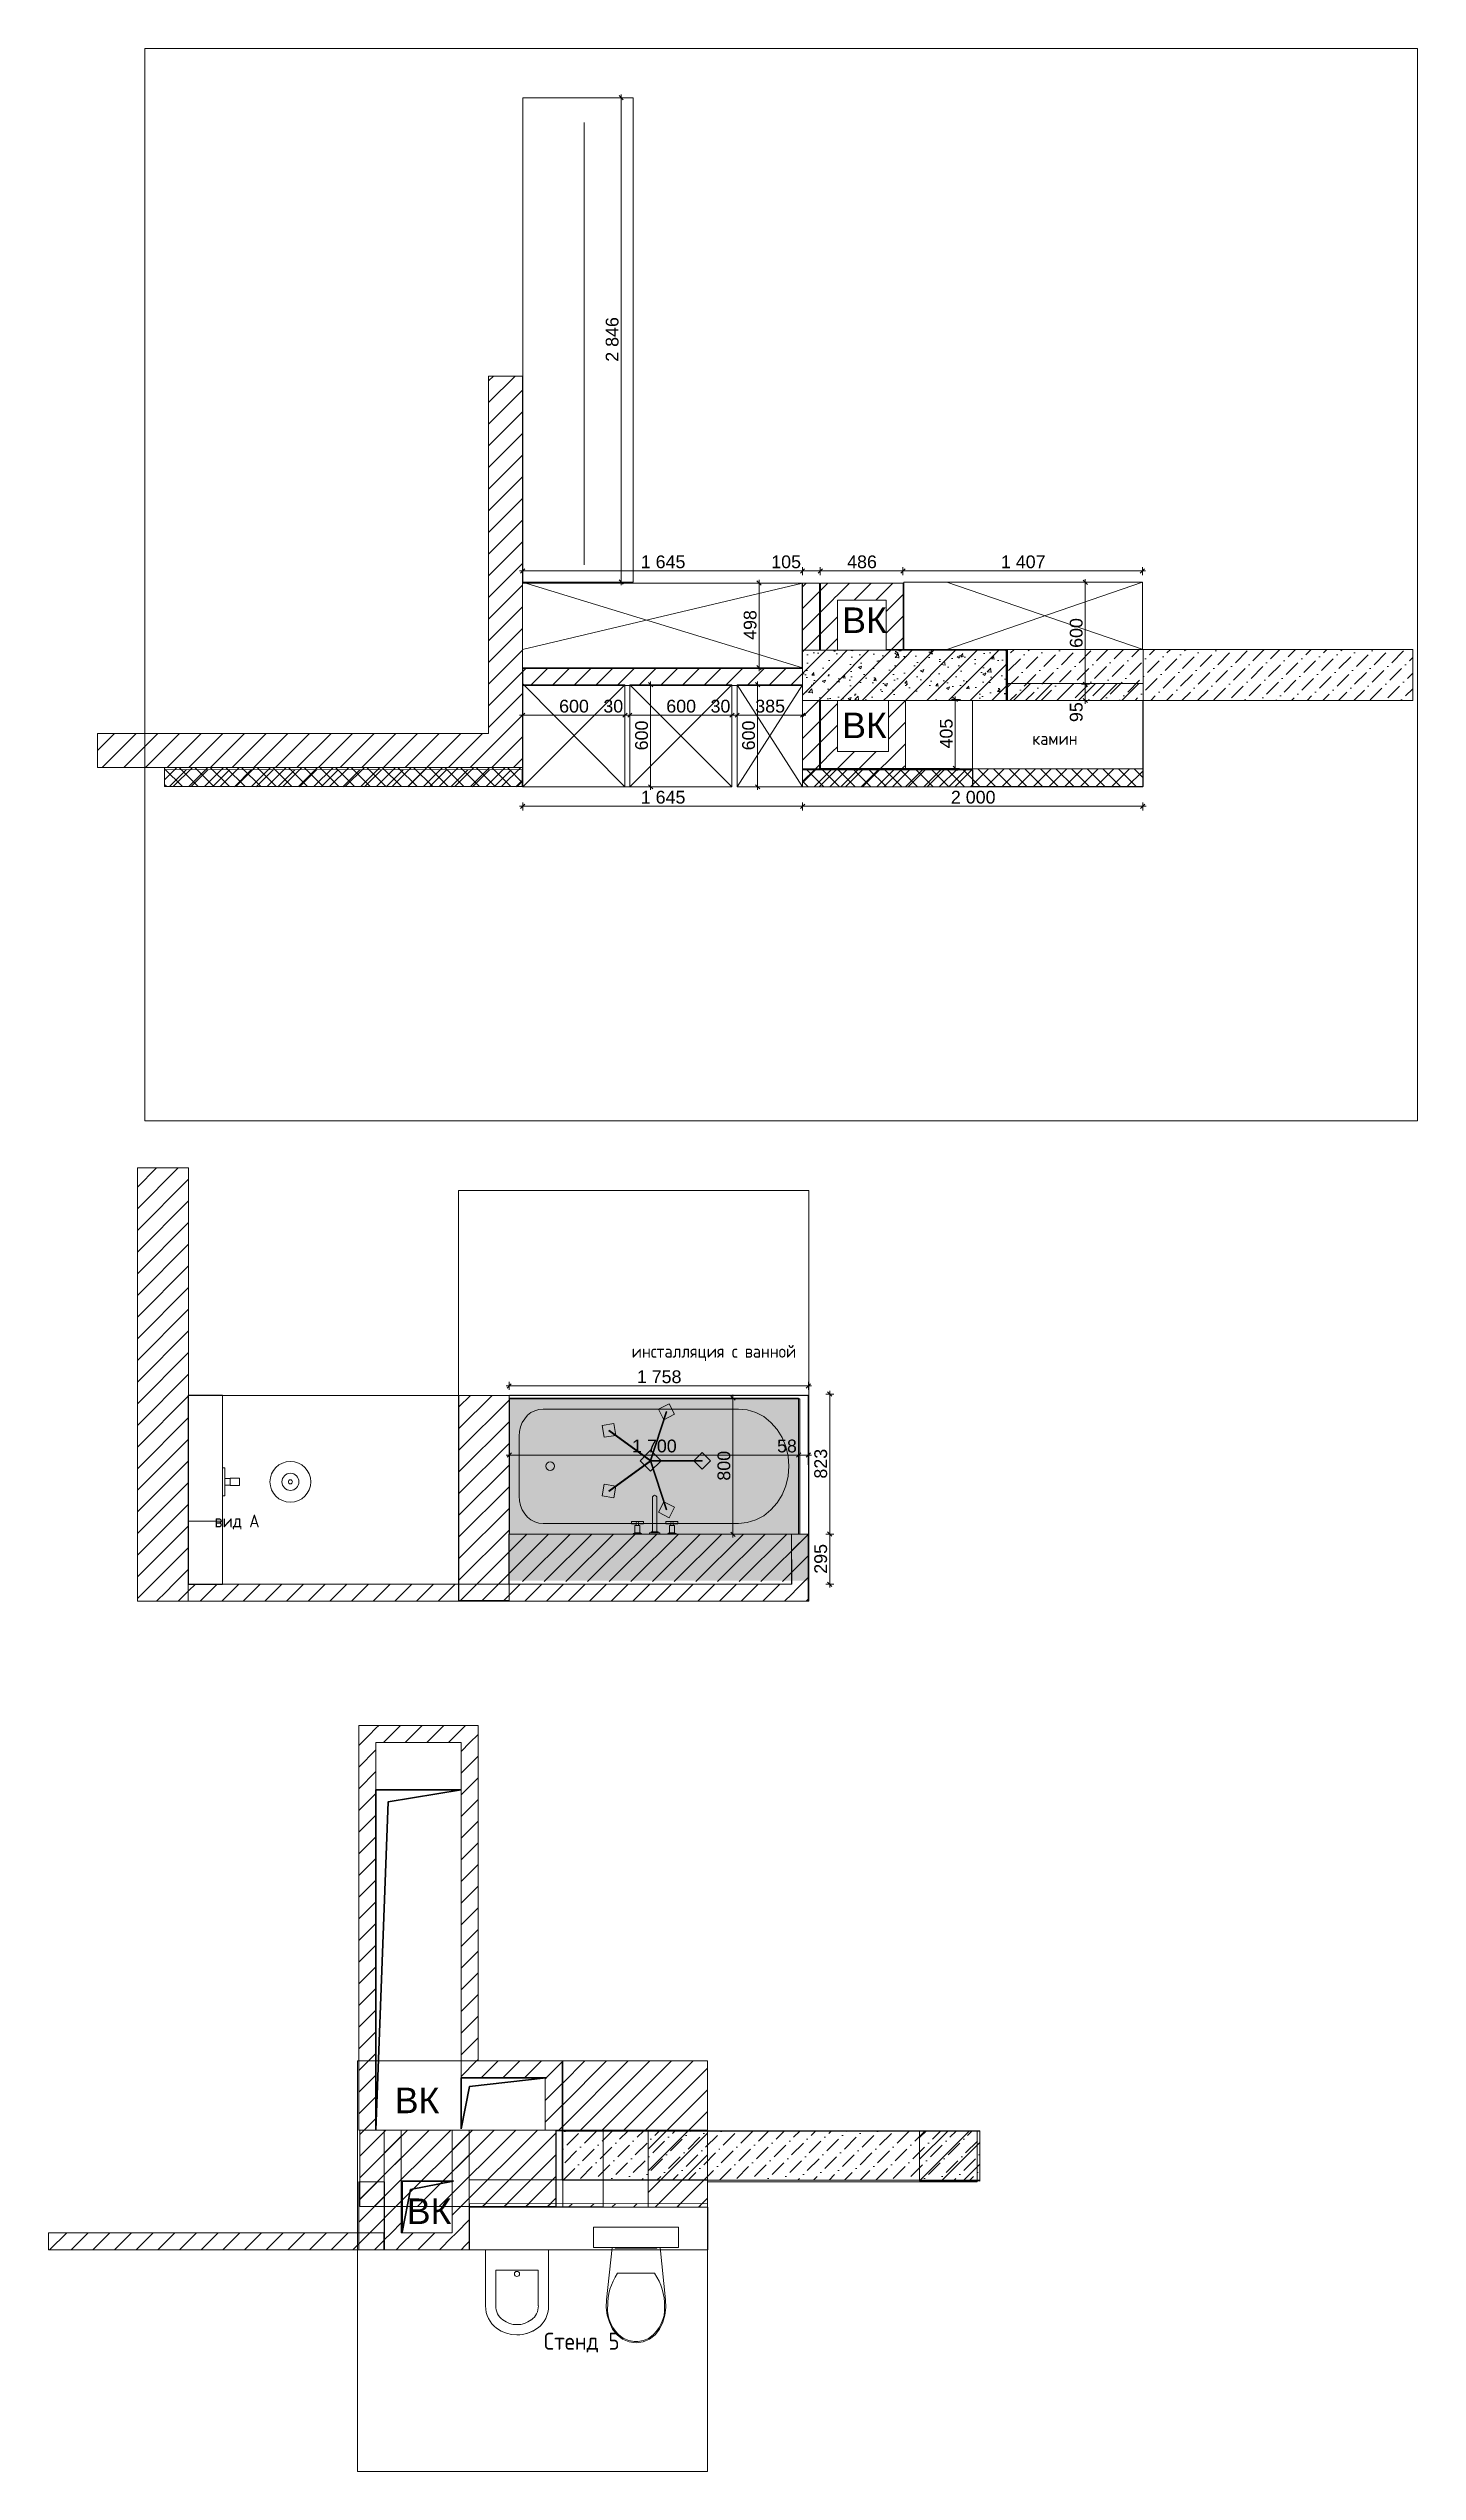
# Model space of a CAD drawing. Header units: millimetres. Extents: x 2336463 to 2579121, y 595385 to 778077.
# Drawn here: x 2535619 to 2543667, y 649518 to 663755 of the extents above; entities that cross this region are included whole.
import ezdxf

# ---------------------------------------------------------------- set-up
doc = ezdxf.new("R2010")
doc.units = ezdxf.units.MM
doc.header["$MEASUREMENT"] = 0
doc.linetypes.add('Wipeout_Contour', pattern=[1000, 0, -1000])
for name, color, linetype, lineweight, true_color in [('+ план экспозиций_Ном._пера__58', 7, 'Continuous', 5, 0xdf0000), ('+возводимые стены_Ном._пера__169', 7, 'Continuous', 5, 0x68b353), ('+возводимые стены_Ном._пера__242', 7, 'Continuous', 13, 0x1b55b5), ('+комнаты_Ном._пера__9', 7, 'Continuous', 15, 0x3dad99), ('+размер планировка_Ном._пера__242', 7, 'Continuous', 13, 0x1b55b5), ('+размер планировка_Ном._пера__9', 7, 'Continuous', 15, 0x3dad99), ('1 Планировка размеры_Ном._пера__242', 7, 'Continuous', 13, 0x1b55b5), ('1 Планировка_Ном._пера__58', 7, 'Continuous', 5, 0xdf0000), ('MEP - Отопление и Вентиляция.ОВ_Ном._пера__58', 7, 'Continuous', 5, 0xdf0000), ('Конструктив - Стены Несущие_Ном._пера__162', 7, 'Continuous', 5, 0xaaaaaa), ('сит план_Ном._пера__87', 7, 'Continuous', 20, 0x6a6a6a)]:
    doc.layers.add(name, color=color, linetype=linetype, lineweight=lineweight, true_color=true_color)
for name, color, linetype in [('+возводимые стены', 7, 'Continuous'), ('1 Планировка размеры', 7, 'Continuous'), ('Интерьер - Мебель', 7, 'Continuous'), ('сит план', 7, 'Continuous')]:
    doc.layers.add(name, color=color, linetype=linetype)
for name, color, linetype, lineweight in [('+возводимые стены_Ном._пера__1', 7, 'Continuous', 13), ('+возводимые стены_Ном._пера__101', 252, 'Continuous', 5), ('+комнаты_Ном._пера__1', 7, 'Continuous', 13), ('1 Планировка_Ном._пера__1', 7, 'Continuous', 13), ('Интерьер - Мебель_Ном._пера__1', 7, 'Continuous', 13), ('Конструктив - Стены Несущие_Ном._пера__1', 7, 'Continuous', 13), ('сит план_Ном._пера__1', 7, 'Continuous', 13), ('сит план_Ном._пера__21', 7, 'Continuous', 30)]:
    doc.layers.add(name, color=color, linetype=linetype, lineweight=lineweight)
doc.styles.add('СГЕНЕРИР_СТИЛЬ_1', font='arial.ttf')
doc.styles.add('СГЕНЕРИР_СТИЛЬ_4', font='isocp.shx')
doc.linetypes.add('вешало', pattern='A,0,[1,Р”РёР·Р°Р№РЅ РїСЂРѕРµРєС‚ СЂР°Р±РѕС‡РёР№1.Shx,S=9.52381,R=0,X=0,Y=0],-1200,0', length=1200)
doc.dimstyles.new('СГЕНЕРИР_СТИЛЬ__1', dxfattribs={"dimtxt": 75, "dimasz": 23.75, "dimexe": 0.18, "dimexo": 300, "dimgap": 0, "dimtad": 1, "dimtih": 1, "dimtoh": 1, "dimdec": 0, "dimzin": 0, "dimdsep": 46, "dimtxsty": 'СГЕНЕРИР_СТИЛЬ_1', "dimblk": 'ARROWHEAD_6', "dimblk1": 'ARROWHEAD_6', "dimblk2": 'ARROWHEAD_6', "dimcen": 0.09, "dimclrd": 256, "dimclre": 256, "dimclrt": 256, "dimazin": 0, "dimtfac": 1, "dimtdec": 4, "dimtmove": 0, "dimatfit": 3, "dimfxl": 0, "dimtolj": 1, "dimtzin": 0, "dimarcsym": 0})
doc.dimstyles.new('СГЕНЕРИР_СТИЛЬ__2', dxfattribs={"dimtxt": 75, "dimasz": 23.75, "dimexe": 0.18, "dimexo": 300, "dimgap": 0, "dimtad": 1, "dimdec": 0, "dimzin": 0, "dimdsep": 46, "dimtxsty": 'СГЕНЕРИР_СТИЛЬ_1', "dimblk": 'ARROWHEAD_6', "dimblk1": 'ARROWHEAD_6', "dimblk2": 'ARROWHEAD_6', "dimcen": 0.09, "dimclrd": 256, "dimclre": 256, "dimclrt": 256, "dimazin": 0, "dimtfac": 1, "dimtdec": 4, "dimtmove": 0, "dimatfit": 3, "dimfxl": 0, "dimtolj": 1, "dimtzin": 0, "dimarcsym": 0})
pattern_1 = [(45, (2086872.01, 585813.69), (-91.92388, 91.92388), [97.499996, -32.499999, 0, -32.499999]), (45, (2086883.5, 585917.1), (-91.92388, 91.92388), [97.499996, -32.499999, 0, -32.499999])]
pattern_2 = [(45, (2086872.015, 585813.686), (-45.961939, 45.961939), []), (135, (2086872.015, 585813.686), (45.961939, 45.961939), [])]
pattern_3 = [(45, (2086872.015, 585813.69), (-63.639609, 63.639609), [])]

msp = doc.modelspace()

# ---------------------------------------------------------------- texts
at = {"layer": '+ план экспозиций_Ном._пера__58', "color": 12, "linetype": 'Continuous', "lineweight": 5, "true_color": 0xdf0000, "insert": (2538531.2, 650333.6), "char_height": 100, "attachment_point": 1, "style": 'СГЕНЕРИР_СТИЛЬ_4'}
msp.add_mtext('\\A1;{\\pql;\\Fisocp.shx;Стенд\\Fisocp.shx; 5}', dxfattribs=at)
at = {"layer": '+размер планировка_Ном._пера__242', "color": 152, "linetype": 'Continuous', "lineweight": 13, "true_color": 0x1b55b5, "char_height": 75, "attachment_point": 1, "style": 'СГЕНЕРИР_СТИЛЬ_4'}
for s, insert in [('\\A1;{\\pql;\\Fisocp.shx;камин}', (2541403, 659737.7)), ('\\A1;{\\pql;\\Fisocp.shx;инсталляция с ванной}', (2539047.2, 656137.4))]:
    msp.add_mtext(s, dxfattribs=dict(at, insert=insert))
at = {"layer": 'MEP - Отопление и Вентиляция.ОВ_Ном._пера__58', "color": 12, "linetype": 'Continuous', "lineweight": 5, "true_color": 0xdf0000, "insert": (2536595.1, 655140.6), "char_height": 75, "attachment_point": 1, "style": 'СГЕНЕРИР_СТИЛЬ_4'}
msp.add_mtext('\\A1;{\\pql;\\Fisocp.shx;вид А}', dxfattribs=at)
at = {"layer": 'сит план_Ном._пера__1', "color": 7, "linetype": 'Continuous', "lineweight": 13, "char_height": 150, "attachment_point": 1, "style": 'СГЕНЕРИР_СТИЛЬ_1'}
for insert in [(2540285.1, 660470.3), (2540285.1, 659852.4), (2537654.9, 651773.5), (2537725.6, 651122.4)]:
    msp.add_mtext('\\A1;{\\pql;\\fArial|b0|i0|c204|p38;ВК}', dxfattribs=dict(at, insert=insert))

# ---------------------------------------------------------------- blocks, each defined once
blk = doc.blocks.new('Перекрытие_90', base_point=(2539056, 663465))
at = {"layer": 'Интерьер - Мебель_Ном._пера__1', "color": 7, "linetype": 'Continuous', "lineweight": 13, "flags": 128}
blk.add_lwpolyline([(2539056, 663465), (2538407, 663465), (2538407, 660619), (2539056, 660619)], close=True, dxfattribs=at)
blk = doc.blocks.new('Перекрытие_91', base_point=(2538407, 660614))
at = {"layer": 'Интерьер - Мебель_Ном._пера__1', "color": 7, "linetype": 'Continuous', "lineweight": 13, "flags": 128}
blk.add_lwpolyline([(2538407, 660614), (2538407, 660116), (2540051, 660116), (2540051, 660614)], close=True, dxfattribs=at)
blk = doc.blocks.new('Перекрытие_92', base_point=(2538407, 660016))
at = {"layer": 'Интерьер - Мебель_Ном._пера__1', "color": 7, "linetype": 'Continuous', "lineweight": 13, "flags": 128}
blk.add_lwpolyline([(2538407, 660016), (2538407, 659417), (2539007, 659417), (2539007, 660016)], close=True, dxfattribs=at)
blk = doc.blocks.new('Перекрытие_93', base_point=(2540646, 660224))
at = {"layer": 'Интерьер - Мебель_Ном._пера__1', "color": 7, "linetype": 'Continuous', "lineweight": 13, "flags": 128}
blk.add_lwpolyline([(2540646, 660224), (2542050, 660224), (2542050, 660619), (2540646, 660619)], close=True, dxfattribs=at)
blk = doc.blocks.new('Перекрытие_94', base_point=(2539667, 660016))
at = {"layer": 'Интерьер - Мебель_Ном._пера__1', "color": 7, "linetype": 'Continuous', "lineweight": 13, "flags": 128}
blk.add_lwpolyline([(2539667, 660016), (2539667, 659417), (2540052, 659417), (2540052, 660016)], close=True, dxfattribs=at)
blk = doc.blocks.new('Перекрытие_95', base_point=(2539037, 660016))
at = {"layer": 'Интерьер - Мебель_Ном._пера__1', "color": 7, "linetype": 'Continuous', "lineweight": 13, "flags": 128}
blk.add_lwpolyline([(2539037, 660016), (2539037, 659417), (2539637, 659417), (2539637, 660016)], close=True, dxfattribs=at)
blk = doc.blocks.new('Перекрытие_96', base_point=(2541050, 659419))
at = {"layer": 'Интерьер - Мебель_Ном._пера__1', "color": 7, "linetype": 'Continuous', "lineweight": 13, "flags": 128}
blk.add_lwpolyline([(2541050, 659419), (2542052, 659419), (2542052, 659924), (2541050, 659924)], close=True, dxfattribs=at)
blk = doc.blocks.new('Перекрытие_97', base_point=(2542054, 659924))
at = {"layer": 'Интерьер - Мебель_Ном._пера__1', "color": 7, "linetype": 'Continuous', "lineweight": 13, "flags": 128}
blk.add_lwpolyline([(2542054, 659924), (2543639, 659924), (2543639, 660224), (2542054, 660224)], close=True, dxfattribs=at)
blk = doc.blocks.new('Перекрытие_98', base_point=(2536186, 657454))
at = {"layer": 'Интерьер - Мебель_Ном._пера__1', "color": 7, "linetype": 'Continuous', "lineweight": 13, "flags": 128}
blk.add_lwpolyline([(2536186, 657454), (2543667, 657454), (2543667, 663755), (2536186, 663755)], close=True, dxfattribs=at)
blk = doc.blocks.new('Перекрытие_99', base_point=(2541051, 659419))
at = {"layer": 'Интерьер - Мебель_Ном._пера__1', "color": 7, "linetype": 'Continuous', "lineweight": 13, "flags": 128}
blk.add_lwpolyline([(2541051, 659419), (2542053, 659419), (2542053, 659924), (2541051, 659924)], close=True, dxfattribs=at)
blk = doc.blocks.new('Перекрытие_100', base_point=(2538030, 654631))
at = {"layer": 'Интерьер - Мебель_Ном._пера__1', "color": 7, "linetype": 'Continuous', "lineweight": 13, "flags": 128}
blk.add_lwpolyline([(2538030, 654631), (2540088, 654631), (2540088, 657044), (2538030, 657044)], close=True, dxfattribs=at)
blk = doc.blocks.new('Перекрытие_101', base_point=(2538327, 654732))
at = {"layer": 'Интерьер - Мебель_Ном._пера__1', "color": 7, "linetype": 'Continuous', "lineweight": 13, "flags": 128}
blk.add_lwpolyline([(2538327, 654732), (2539987, 654732), (2539987, 655026), (2538327, 655026)], close=True, dxfattribs=at)
blk = doc.blocks.new('Перекрытие_102', base_point=(2538326, 654732))
at = {"layer": 'Интерьер - Мебель_Ном._пера__1', "color": 7, "linetype": 'Continuous', "lineweight": 13, "flags": 128}
blk.add_lwpolyline([(2538326, 654732), (2539986, 654732), (2539986, 655026), (2538326, 655026)], close=True, dxfattribs=at)
blk = doc.blocks.new('Перекрытие_103', base_point=(2536441, 655102))
at = {"layer": 'Интерьер - Мебель_Ном._пера__1', "color": 7, "linetype": 'Continuous', "lineweight": 13, "flags": 128}
blk.add_lwpolyline([(2536441, 655102), (2536641, 655102), (2536641, 655842), (2536441, 655842)], close=True, dxfattribs=at)
blk = doc.blocks.new('Перекрытие_104', base_point=(2536441, 654732))
at = {"layer": 'Интерьер - Мебель_Ном._пера__1', "color": 7, "linetype": 'Continuous', "lineweight": 13, "flags": 128}
blk.add_lwpolyline([(2536441, 654732), (2538030, 654732), (2538030, 655841), (2536441, 655841)], close=True, dxfattribs=at)
blk = doc.blocks.new('Перекрытие_105', base_point=(2536441, 654632))
at = {"layer": 'Интерьер - Мебель_Ном._пера__1', "color": 7, "linetype": 'Continuous', "lineweight": 13, "flags": 128}
blk.add_lwpolyline([(2536441, 654632), (2540086, 654632), (2540086, 655841), (2536441, 655841)], close=True, dxfattribs=at)
blk = doc.blocks.new('Перекрытие_106', base_point=(2536441, 654730))
at = {"layer": 'Интерьер - Мебель_Ном._пера__1', "color": 7, "linetype": 'Continuous', "lineweight": 13, "flags": 128}
blk.add_lwpolyline([(2536441, 654730), (2536641, 654730), (2536641, 655102), (2536441, 655102)], close=True, dxfattribs=at)
blk = doc.blocks.new('Перекрытие_107', base_point=(2536442, 654730))
at = {"layer": 'Интерьер - Мебель_Ном._пера__1', "color": 7, "linetype": 'Continuous', "lineweight": 13, "flags": 128}
blk.add_lwpolyline([(2536442, 654730), (2536642, 654730), (2536642, 655102), (2536442, 655102)], close=True, dxfattribs=at)
blk = doc.blocks.new('Перекрытие_110', base_point=(2538093, 650821))
at = {"layer": 'Интерьер - Мебель_Ном._пера__1', "color": 7, "linetype": 'Continuous', "lineweight": 13, "flags": 128}
blk.add_lwpolyline([(2538093, 650821), (2539494, 650821), (2539494, 651231), (2538093, 651231)], close=True, dxfattribs=at)
blk = doc.blocks.new('Перекрытие_111', base_point=(2537435, 649518))
at = {"layer": 'Интерьер - Мебель_Ном._пера__1', "color": 7, "linetype": 'Continuous', "lineweight": 13, "flags": 128}
blk.add_lwpolyline([(2537435, 649518), (2539493, 649518), (2539493, 651931), (2537435, 651931)], close=True, dxfattribs=at)
blk = doc.blocks.new('Перекрытие_112', base_point=(2539494, 651220))
at = {"layer": 'Интерьер - Мебель_Ном._пера__1', "color": 7, "linetype": 'Continuous', "lineweight": 13, "flags": 128}
blk.add_lwpolyline([(2539494, 651220), (2541079, 651220), (2541079, 651520), (2539494, 651520)], close=True, dxfattribs=at)
blk = doc.blocks.new('Перекрытие_113', base_point=(2538094, 650821))
at = {"layer": 'Интерьер - Мебель_Ном._пера__1', "color": 7, "linetype": 'Continuous', "lineweight": 13, "flags": 128}
blk.add_lwpolyline([(2538094, 650821), (2539495, 650821), (2539495, 651071), (2538094, 651071)], close=True, dxfattribs=at)
blk = doc.blocks.new('Перекрытие_114', base_point=(2538643, 651072))
at = {"layer": 'Интерьер - Мебель_Ном._пера__1', "color": 7, "linetype": 'Continuous', "lineweight": 13, "flags": 128}
blk.add_lwpolyline([(2538643, 651072), (2539494, 651072), (2539494, 651520), (2538643, 651520)], close=True, dxfattribs=at)
blk = doc.blocks.new('Перекрытие_115', base_point=(2538605, 651073))
at = {"layer": 'Интерьер - Мебель_Ном._пера__1', "color": 7, "linetype": 'Continuous', "lineweight": 13, "flags": 128}
blk.add_lwpolyline([(2538605, 651073), (2538881, 651073), (2538881, 651521), (2538605, 651521)], close=True, dxfattribs=at)
blk = doc.blocks.new('Перекрытие_116', base_point=(2538643, 651524))
at = {"layer": 'Интерьер - Мебель_Ном._пера__1', "color": 7, "linetype": 'Continuous', "lineweight": 13, "flags": 128}
blk.add_lwpolyline([(2538643, 651524), (2539494, 651524), (2539494, 651931), (2538643, 651931)], close=True, dxfattribs=at)
blk = doc.blocks.new('Стена_301', base_point=(2538207, 661830))
at = {"layer": 'сит план_Ном._пера__87', "linetype": 'Continuous', "lineweight": 20, "true_color": 0x6a6a6a}
h = blk.add_hatch(dxfattribs=at)
h.set_pattern_fill('Блоки_Бетонные_Эффективные', color=251, style=0, pattern_type=2)
h.set_pattern_definition(pattern_3)
h.paths.add_polyline_path([(2538407, 659730), (2538407, 661830), (2538207, 661830), (2538207, 659730)])
h = blk.add_hatch(dxfattribs=at)
h.set_pattern_fill('Блоки_Бетонные_Эффективные', color=251, style=0, pattern_type=2)
h.set_pattern_definition(pattern_3)
h.paths.add_polyline_path([(2538207, 659530), (2538407, 659530), (2538207, 659730)])
h = blk.add_hatch(dxfattribs=at)
h.set_pattern_fill('Блоки_Бетонные_Эффективные', color=251, style=0, pattern_type=2)
h.set_pattern_definition(pattern_3)
h.paths.add_polyline_path([(2538207, 659730), (2538407, 659530), (2538407, 659730)])
at = {"layer": 'сит план_Ном._пера__1', "color": 7, "linetype": 'Continuous', "lineweight": 13, "flags": 128}
for points in [[(2538207, 661830), (2538207, 659730)], [(2538407, 661830), (2538207, 661830)], [(2538407, 659530), (2538407, 661830)], [(2538407, 659530), (2538207, 659530)]]:
    blk.add_lwpolyline(points, dxfattribs=at)
blk = doc.blocks.new('Стена_302', base_point=(2538207, 659730))
at = {"layer": 'сит план_Ном._пера__87', "linetype": 'Continuous', "lineweight": 20, "true_color": 0x6a6a6a}
h = blk.add_hatch(dxfattribs=at)
h.set_pattern_fill('Блоки_Бетонные_Эффективные', color=251, style=0, pattern_type=2)
h.set_pattern_definition(pattern_3)
h.paths.add_polyline_path([(2538207, 659730), (2535907, 659730), (2535907, 659530), (2538207, 659530)])
at = {"layer": 'сит план_Ном._пера__1', "color": 7, "linetype": 'Continuous', "lineweight": 13, "flags": 128}
for points in [[(2538207, 659730), (2535907, 659730)], [(2535907, 659530), (2535907, 659730)], [(2535907, 659530), (2538207, 659530)]]:
    blk.add_lwpolyline(points, dxfattribs=at)
blk = doc.blocks.new('Стена_303', base_point=(2540051, 660219))
at = {"layer": 'сит план_Ном._пера__87', "linetype": 'Continuous', "lineweight": 20, "true_color": 0x6a6a6a}
h = blk.add_hatch(dxfattribs=at)
h.set_pattern_fill('Блоки_Бетонные_Эффективные', color=251, style=0, pattern_type=2)
h.set_pattern_definition(pattern_3)
h.paths.add_polyline_path([(2540151, 660219), (2540151, 659924), (2540156, 659924), (2540156, 660219)])
h = blk.add_hatch(dxfattribs=at)
h.set_pattern_fill('Блоки_Бетонные_Эффективные', color=251, style=0, pattern_type=2)
h.set_pattern_definition(pattern_3)
h.paths.add_polyline_path([(2540256, 660219), (2540256, 659924), (2540556, 659924), (2540556, 660219)])
h = blk.add_hatch(dxfattribs=at)
h.set_pattern_fill('Блоки_Бетонные_Эффективные', color=251, style=0, pattern_type=2)
h.set_pattern_definition(pattern_3)
h.paths.add_polyline_path([(2540656, 660219), (2540656, 659924), (2541248, 659924), (2541248, 660219)])
at = {"layer": 'сит план_Ном._пера__1', "color": 7, "linetype": 'Continuous', "lineweight": 13, "flags": 128}
for points in [[(2540156, 660219), (2540151, 660219)], [(2540556, 660219), (2540256, 660219)], [(2541248, 660219), (2540656, 660219)], [(2541248, 659924), (2541248, 660219)], [(2540151, 659924), (2540156, 659924)], [(2540256, 659924), (2540556, 659924)], [(2540656, 659924), (2541248, 659924)]]:
    blk.add_lwpolyline(points, dxfattribs=at)
blk = doc.blocks.new('Стена_304', base_point=(2540156, 660224))
at = {"layer": 'сит план_Ном._пера__87', "linetype": 'Continuous', "lineweight": 20, "true_color": 0x6a6a6a}
h = blk.add_hatch(dxfattribs=at)
h.set_pattern_fill('Блоки_Бетонные_Эффективные', color=251, style=0, pattern_type=2)
h.set_pattern_definition(pattern_3)
h.paths.add_polyline_path([(2540156, 660614), (2540256, 660514), (2540256, 660614)])
h = blk.add_hatch(dxfattribs=at)
h.set_pattern_fill('Блоки_Бетонные_Эффективные', color=251, style=0, pattern_type=2)
h.set_pattern_definition(pattern_3)
h.paths.add_polyline_path([(2540156, 660514), (2540256, 660514), (2540156, 660614)])
h = blk.add_hatch(dxfattribs=at)
h.set_pattern_fill('Блоки_Бетонные_Эффективные', color=251, style=0, pattern_type=2)
h.set_pattern_definition(pattern_3)
h.paths.add_polyline_path([(2540156, 660514), (2540156, 660224), (2540256, 660224), (2540256, 660514)])
at = {"layer": 'сит план_Ном._пера__1', "color": 7, "linetype": 'Continuous', "lineweight": 13, "flags": 128}
for points in [[(2540156, 660614), (2540256, 660614)], [(2540156, 660614), (2540156, 660224)], [(2540256, 660224), (2540256, 660514)]]:
    blk.add_lwpolyline(points, dxfattribs=at)
blk = doc.blocks.new('Стена_305', base_point=(2540156, 660614))
at = {"layer": 'сит план_Ном._пера__87', "linetype": 'Continuous', "lineweight": 20, "true_color": 0x6a6a6a}
h = blk.add_hatch(dxfattribs=at)
h.set_pattern_fill('Блоки_Бетонные_Эффективные', color=251, style=0, pattern_type=2)
h.set_pattern_definition(pattern_3)
h.paths.add_polyline_path([(2540542, 660614), (2540256, 660614), (2540256, 660514), (2540542, 660514)])
h = blk.add_hatch(dxfattribs=at)
h.set_pattern_fill('Блоки_Бетонные_Эффективные', color=251, style=0, pattern_type=2)
h.set_pattern_definition(pattern_3)
h.paths.add_polyline_path([(2540542, 660514), (2540642, 660514), (2540642, 660614)])
h = blk.add_hatch(dxfattribs=at)
h.set_pattern_fill('Блоки_Бетонные_Эффективные', color=251, style=0, pattern_type=2)
h.set_pattern_definition(pattern_3)
h.paths.add_polyline_path([(2540542, 660614), (2540542, 660514), (2540642, 660614)])
at = {"layer": 'сит план_Ном._пера__1', "color": 7, "linetype": 'Continuous', "lineweight": 13, "flags": 128}
for points in [[(2540642, 660614), (2540256, 660614)], [(2540642, 660614), (2540642, 660514)], [(2540256, 660514), (2540542, 660514)]]:
    blk.add_lwpolyline(points, dxfattribs=at)
blk = doc.blocks.new('Стена_306', base_point=(2540642, 660614))
at = {"layer": 'сит план_Ном._пера__87', "linetype": 'Continuous', "lineweight": 20, "true_color": 0x6a6a6a}
h = blk.add_hatch(dxfattribs=at)
h.set_pattern_fill('Блоки_Бетонные_Эффективные', color=251, style=0, pattern_type=2)
h.set_pattern_definition(pattern_3)
h.paths.add_polyline_path([(2540542, 660514), (2540542, 660224), (2540642, 660224), (2540642, 660514)])
at = {"layer": 'сит план_Ном._пера__1', "color": 7, "linetype": 'Continuous', "lineweight": 13, "flags": 128}
for points in [[(2540542, 660514), (2540542, 660224)], [(2540642, 660224), (2540642, 660514)], [(2540542, 660224), (2540642, 660224)]]:
    blk.add_lwpolyline(points, dxfattribs=at)
blk = doc.blocks.new('Стена_307', base_point=(2540156, 660224))
at = {"layer": 'сит план_Ном._пера__87', "linetype": 'Continuous', "lineweight": 20, "true_color": 0x6a6a6a}
h = blk.add_hatch(dxfattribs=at)
h.set_pattern_fill('Блоки_Бетонные_Эффективные', color=251, style=0, pattern_type=2)
h.set_pattern_definition(pattern_3)
h.paths.add_polyline_path([(2540256, 659624), (2540256, 660224), (2540156, 660224), (2540156, 659624)])
h = blk.add_hatch(dxfattribs=at)
h.set_pattern_fill('Блоки_Бетонные_Эффективные', color=251, style=0, pattern_type=2)
h.set_pattern_definition(pattern_3)
h.paths.add_polyline_path([(2540256, 659624), (2540156, 659524), (2540256, 659524)])
h = blk.add_hatch(dxfattribs=at)
h.set_pattern_fill('Блоки_Бетонные_Эффективные', color=251, style=0, pattern_type=2)
h.set_pattern_definition(pattern_3)
h.paths.add_polyline_path([(2540156, 659624), (2540156, 659524), (2540256, 659624)])
at = {"layer": 'сит план_Ном._пера__1', "color": 7, "linetype": 'Continuous', "lineweight": 13, "flags": 128}
for points in [[(2540156, 660224), (2540156, 660219)], [(2540256, 660219), (2540256, 660224)], [(2540156, 659924), (2540156, 659524)], [(2540256, 659624), (2540256, 659924)], [(2540156, 659524), (2540256, 659524)]]:
    blk.add_lwpolyline(points, dxfattribs=at)
blk = doc.blocks.new('Стена_308', base_point=(2540156, 659524))
at = {"layer": 'сит план_Ном._пера__87', "linetype": 'Continuous', "lineweight": 20, "true_color": 0x6a6a6a}
h = blk.add_hatch(dxfattribs=at)
h.set_pattern_fill('Блоки_Бетонные_Эффективные', color=251, style=0, pattern_type=2)
h.set_pattern_definition(pattern_3)
h.paths.add_polyline_path([(2540556, 659624), (2540256, 659624), (2540256, 659524), (2540556, 659524)])
h = blk.add_hatch(dxfattribs=at)
h.set_pattern_fill('Блоки_Бетонные_Эффективные', color=251, style=0, pattern_type=2)
h.set_pattern_definition(pattern_3)
h.paths.add_polyline_path([(2540556, 659624), (2540656, 659524), (2540656, 659624)])
h = blk.add_hatch(dxfattribs=at)
h.set_pattern_fill('Блоки_Бетонные_Эффективные', color=251, style=0, pattern_type=2)
h.set_pattern_definition(pattern_3)
h.paths.add_polyline_path([(2540556, 659524), (2540656, 659524), (2540556, 659624)])
at = {"layer": 'сит план_Ном._пера__1', "color": 7, "linetype": 'Continuous', "lineweight": 13, "flags": 128}
for points in [[(2540556, 659624), (2540256, 659624)], [(2540656, 659524), (2540656, 659624)], [(2540256, 659524), (2540656, 659524)]]:
    blk.add_lwpolyline(points, dxfattribs=at)
blk = doc.blocks.new('Стена_309', base_point=(2540656, 659524))
at = {"layer": 'сит план_Ном._пера__87', "linetype": 'Continuous', "lineweight": 20, "true_color": 0x6a6a6a}
h = blk.add_hatch(dxfattribs=at)
h.set_pattern_fill('Блоки_Бетонные_Эффективные', color=251, style=0, pattern_type=2)
h.set_pattern_definition(pattern_3)
h.paths.add_polyline_path([(2540656, 659624), (2540656, 660224), (2540556, 660224), (2540556, 659624)])
at = {"layer": 'сит план_Ном._пера__1', "color": 7, "linetype": 'Continuous', "lineweight": 13, "flags": 128}
for points in [[(2540656, 660224), (2540556, 660224)], [(2540556, 660224), (2540556, 660219)], [(2540656, 660219), (2540656, 660224)], [(2540556, 659924), (2540556, 659624)], [(2540656, 659624), (2540656, 659924)]]:
    blk.add_lwpolyline(points, dxfattribs=at)
blk = doc.blocks.new('Стена_310', base_point=(2540051, 660012))
at = {"layer": '+возводимые стены_Ном._пера__169', "linetype": 'Continuous', "lineweight": 5, "true_color": 0x68b353}
h = blk.add_hatch(dxfattribs=at)
h.set_pattern_fill('Блоки_Бетонные_Эффективные', color=85, style=0, pattern_type=2)
h.set_pattern_definition(pattern_3)
h.paths.add_polyline_path([(2540051, 660112), (2538407, 660112), (2538407, 660012), (2540051, 660012)])
at = {"layer": '+возводимые стены_Ном._пера__101', "color": 252, "linetype": 'Continuous', "lineweight": 5, "flags": 128}
for points in [[(2540051, 660112), (2538407, 660112)], [(2538407, 660112), (2538407, 660012)], [(2538407, 660012), (2540051, 660012)]]:
    blk.add_lwpolyline(points, dxfattribs=at)
blk = doc.blocks.new('Стена_311', base_point=(2541251, 659924))
at = {"layer": '+возводимые стены_Ном._пера__169', "linetype": 'Continuous', "lineweight": 5, "true_color": 0x68b353}
h = blk.add_hatch(dxfattribs=at)
h.set_pattern_fill('Блоки_Бетонные_Эффективные', color=85, style=0, pattern_type=2)
h.set_pattern_definition(pattern_3)
h.paths.add_polyline_path([(2541251, 659924), (2542053, 659924), (2542053, 660024), (2541252, 660024)])
at = {"layer": '+возводимые стены_Ном._пера__101', "color": 252, "linetype": 'Continuous', "lineweight": 5, "flags": 128}
for points in [[(2541252, 660024), (2541251, 659924)], [(2542053, 660024), (2541252, 660024)], [(2542053, 659924), (2542053, 660024)], [(2541251, 659924), (2542053, 659924)]]:
    blk.add_lwpolyline(points, dxfattribs=at)
blk = doc.blocks.new('Стена_312', base_point=(2540051, 659523))
at = {"layer": '+возводимые стены_Ном._пера__169', "linetype": 'Continuous', "lineweight": 5, "true_color": 0x68b353}
h = blk.add_hatch(dxfattribs=at)
h.set_pattern_fill('Блоки_Бетонные_Эффективные', color=85, style=0, pattern_type=2)
h.set_pattern_definition(pattern_3)
h.paths.add_polyline_path([(2540151, 659523), (2540151, 660614), (2540051, 660614), (2540051, 659523)])
at = {"layer": '+возводимые стены_Ном._пера__101', "color": 252, "linetype": 'Continuous', "lineweight": 5, "flags": 128}
for points in [[(2540151, 660614), (2540051, 660614)], [(2540051, 660614), (2540051, 660112)], [(2540151, 660219), (2540151, 660614)], [(2540051, 660012), (2540051, 659523)], [(2540151, 659523), (2540151, 659924)], [(2540051, 659523), (2540151, 659523)]]:
    blk.add_lwpolyline(points, dxfattribs=at)
blk = doc.blocks.new('Стена_313', base_point=(2540052, 659417))
at = {"layer": '+возводимые стены_Ном._пера__169', "linetype": 'Continuous', "lineweight": 5, "true_color": 0x68b353}
h = blk.add_hatch(dxfattribs=at)
h.set_pattern_fill('Блоки_Бетонные_Эффективные', color=85, style=0, pattern_type=2)
h.set_pattern_definition(pattern_3)
h.paths.add_polyline_path([(2540052, 659417), (2541052, 659417), (2541052, 659517), (2540052, 659517)])
at = {"layer": '+возводимые стены_Ном._пера__101', "color": 252, "linetype": 'Continuous', "lineweight": 5, "flags": 128}
for points in [[(2541052, 659517), (2540052, 659517)], [(2540052, 659517), (2540052, 659417)], [(2541052, 659417), (2541052, 659517)], [(2540052, 659417), (2541052, 659417)]]:
    blk.add_lwpolyline(points, dxfattribs=at)
blk = doc.blocks.new('Стена_314', base_point=(2536302, 659418))
at = {"layer": '+возводимые стены_Ном._пера__169', "linetype": 'Continuous', "lineweight": 5, "true_color": 0x68b353}
h = blk.add_hatch(dxfattribs=at)
h.set_pattern_fill('Блоки_Бетонные_Эффективные', color=85, style=0, pattern_type=2)
h.set_pattern_definition(pattern_3)
h.paths.add_polyline_path([(2536302, 659418), (2538405, 659417), (2538405, 659517), (2536302, 659518)])
at = {"layer": '+возводимые стены_Ном._пера__101', "color": 252, "linetype": 'Continuous', "lineweight": 5, "flags": 128}
for points in [[(2538405, 659517), (2536302, 659518)], [(2536302, 659518), (2536302, 659418)], [(2538405, 659417), (2538405, 659517)], [(2536302, 659418), (2538405, 659417)]]:
    blk.add_lwpolyline(points, dxfattribs=at)
blk = doc.blocks.new('Стена_315', base_point=(2538032, 655841))
at = {"layer": 'сит план_Ном._пера__87', "linetype": 'Continuous', "lineweight": 20, "true_color": 0x6a6a6a}
h = blk.add_hatch(dxfattribs=at)
h.set_pattern_fill('Блоки_Бетонные_Эффективные', color=251, style=0, pattern_type=2)
h.set_pattern_definition(pattern_3)
h.paths.add_polyline_path([(2538032, 655841), (2538032, 654636), (2538327, 654636), (2538327, 655841)])
at = {"layer": 'сит план_Ном._пера__1', "color": 7, "linetype": 'Continuous', "lineweight": 13, "flags": 128}
for points in [[(2538032, 655841), (2538032, 654636)], [(2538327, 655841), (2538032, 655841)], [(2538327, 654636), (2538327, 655841)], [(2538032, 654636), (2538327, 654636)]]:
    blk.add_lwpolyline(points, dxfattribs=at)
blk = doc.blocks.new('Стена_316', base_point=(2540088, 654631))
at = {"layer": '+возводимые стены_Ном._пера__169', "linetype": 'Continuous', "lineweight": 5, "true_color": 0x68b353}
h = blk.add_hatch(dxfattribs=at)
h.set_pattern_fill('Блоки_Бетонные_Эффективные', color=85, style=0, pattern_type=2)
h.set_pattern_definition(pattern_3)
h.paths.add_polyline_path([(2536443, 654632), (2539988, 654631), (2539988, 654731), (2536443, 654732)])
h = blk.add_hatch(dxfattribs=at)
h.set_pattern_fill('Блоки_Бетонные_Эффективные', color=85, style=0, pattern_type=2)
h.set_pattern_definition(pattern_3)
h.paths.add_polyline_path([(2539988, 654731), (2540088, 654631), (2540088, 654731)])
h = blk.add_hatch(dxfattribs=at)
h.set_pattern_fill('Блоки_Бетонные_Эффективные', color=85, style=0, pattern_type=2)
h.set_pattern_definition(pattern_3)
h.paths.add_polyline_path([(2539988, 654731), (2539988, 654631), (2540088, 654631)])
at = {"layer": '+возводимые стены_Ном._пера__101', "color": 252, "linetype": 'Continuous', "lineweight": 5, "flags": 128}
for points in [[(2539988, 654731), (2536443, 654732)], [(2536443, 654632), (2540088, 654631)], [(2540088, 654631), (2540088, 654731)]]:
    blk.add_lwpolyline(points, dxfattribs=at)
blk = doc.blocks.new('Стена_317', base_point=(2540088, 654631))
at = {"layer": '+возводимые стены_Ном._пера__169', "linetype": 'Continuous', "lineweight": 5, "true_color": 0x68b353}
h = blk.add_hatch(dxfattribs=at)
h.set_pattern_fill('Блоки_Бетонные_Эффективные', color=85, style=0, pattern_type=2)
h.set_pattern_definition(pattern_3)
h.paths.add_polyline_path([(2540088, 654731), (2540087, 655026), (2539987, 655026), (2539988, 654731)])
at = {"layer": '+возводимые стены_Ном._пера__101', "color": 252, "linetype": 'Continuous', "lineweight": 5, "flags": 128}
for points in [[(2540087, 655026), (2539987, 655026)], [(2539987, 655026), (2539988, 654731)], [(2540088, 654731), (2540087, 655026)]]:
    blk.add_lwpolyline(points, dxfattribs=at)
blk = doc.blocks.new('Стена_318', base_point=(2540087, 655026))
at = {"color": 254, "linetype": 'Wipeout_Contour', "lineweight": 0, "ltscale": 10493448.2356395}
blk.add_wipeout([(2540036, 655840), (2540036, 655820), (2540086, 655840), (2540086, 655840)], dxfattribs=at).dxf.layer = '+возводимые стены'
at = {"color": 254, "linetype": 'Wipeout_Contour', "lineweight": 0, "ltscale": 10493038.11190214}
blk.add_wipeout([(2540036, 655820), (2540037, 655026), (2540087, 655026), (2540086, 655820)], dxfattribs=at).dxf.layer = '+возводимые стены'
at = {"layer": '+возводимые стены_Ном._пера__1', "color": 7, "linetype": 'Continuous', "lineweight": 13, "flags": 128}
blk.add_lwpolyline([(2540087, 655026), (2540037, 655026)], dxfattribs=at)
at = {"color": 254, "linetype": 'Wipeout_Contour', "lineweight": 0, "ltscale": 10493490.29027223}
blk.add_wipeout([(2540036, 655820), (2540086, 655820), (2540086, 655840), (2540086, 655840)], dxfattribs=at).dxf.layer = '+возводимые стены'
at = {"layer": '+возводимые стены_Ном._пера__1', "color": 7, "linetype": 'Continuous', "lineweight": 13, "flags": 128}
for points in [[(2540086, 655840), (2540036, 655840)], [(2540036, 655820), (2540037, 655026)], [(2540087, 655026), (2540086, 655840)]]:
    blk.add_lwpolyline(points, dxfattribs=at)
blk = doc.blocks.new('Стена_319', base_point=(2538327, 655841))
at = {"color": 254, "linetype": 'Wipeout_Contour', "lineweight": 0, "ltscale": 10490038.27413439}
blk.add_wipeout([(2540036, 655840), (2538327, 655841), (2538327, 655821), (2540036, 655820)], dxfattribs=at).dxf.layer = '+возводимые стены'
at = {"layer": '+возводимые стены_Ном._пера__1', "color": 7, "linetype": 'Continuous', "lineweight": 13, "flags": 128}
for points in [[(2540036, 655840), (2538327, 655841)], [(2538327, 655821), (2538327, 655841)], [(2538327, 655821), (2540036, 655820)]]:
    blk.add_lwpolyline(points, dxfattribs=at)
blk = doc.blocks.new('Стена_322', base_point=(2536143, 657178))
at = {"layer": 'сит план_Ном._пера__87', "linetype": 'Continuous', "lineweight": 20, "true_color": 0x6a6a6a}
h = blk.add_hatch(dxfattribs=at)
h.set_pattern_fill('Блоки_Бетонные_Эффективные', color=251, style=0, pattern_type=2)
h.set_pattern_definition(pattern_3)
h.paths.add_polyline_path([(2536443, 654732), (2536443, 657178), (2536143, 657178), (2536143, 654732)])
h = blk.add_hatch(dxfattribs=at)
h.set_pattern_fill('Блоки_Бетонные_Эффективные', color=251, style=0, pattern_type=2)
h.set_pattern_definition(pattern_3)
h.paths.add_polyline_path([(2536443, 654732), (2536143, 654632), (2536443, 654632)])
h = blk.add_hatch(dxfattribs=at)
h.set_pattern_fill('Блоки_Бетонные_Эффективные', color=251, style=0, pattern_type=2)
h.set_pattern_definition(pattern_3)
h.paths.add_polyline_path([(2536143, 654632), (2536143, 654632), (2536443, 654732), (2536143, 654732)])
h = blk.add_hatch(dxfattribs=at)
h.set_pattern_fill('Блоки_Бетонные_Эффективные', color=251, style=0, pattern_type=2)
h.set_pattern_definition(pattern_3)
h.paths.add_polyline_path([(2536143, 654632), (2536143, 654632), (2536143, 654632)])
at = {"layer": '+возводимые стены_Ном._пера__1', "color": 7, "linetype": 'Continuous', "lineweight": 13, "flags": 128}
blk.add_lwpolyline([(2536143, 654632), (2536443, 654632)], dxfattribs=at)
at = {"layer": 'сит план_Ном._пера__1', "color": 7, "linetype": 'Continuous', "lineweight": 13, "flags": 128}
for points in [[(2536143, 657178), (2536143, 654632)], [(2536443, 657178), (2536143, 657178)], [(2536443, 654732), (2536443, 657178)]]:
    blk.add_lwpolyline(points, dxfattribs=at)
blk = doc.blocks.new('Стена_327', base_point=(2537444, 653901))
at = {"layer": 'сит план_Ном._пера__87', "linetype": 'Continuous', "lineweight": 20, "true_color": 0x6a6a6a}
h = blk.add_hatch(dxfattribs=at)
h.set_pattern_fill('Блоки_Бетонные_Эффективные', color=251, style=0, pattern_type=2)
h.set_pattern_definition(pattern_3)
h.paths.add_polyline_path([(2537444, 653801), (2537544, 653801), (2537444, 653901)])
h = blk.add_hatch(dxfattribs=at)
h.set_pattern_fill('Блоки_Бетонные_Эффективные', color=251, style=0, pattern_type=2)
h.set_pattern_definition(pattern_3)
h.paths.add_polyline_path([(2537544, 653901), (2537444, 653901), (2537544, 653801)])
h = blk.add_hatch(dxfattribs=at)
h.set_pattern_fill('Блоки_Бетонные_Эффективные', color=251, style=0, pattern_type=2)
h.set_pattern_definition(pattern_3)
h.paths.add_polyline_path([(2537544, 653801), (2538044, 653801), (2538044, 653901), (2537544, 653901)])
h = blk.add_hatch(dxfattribs=at)
h.set_pattern_fill('Блоки_Бетонные_Эффективные', color=251, style=0, pattern_type=2)
h.set_pattern_definition(pattern_3)
h.paths.add_polyline_path([(2538044, 653801), (2538144, 653801), (2538144, 653901)])
h = blk.add_hatch(dxfattribs=at)
h.set_pattern_fill('Блоки_Бетонные_Эффективные', color=251, style=0, pattern_type=2)
h.set_pattern_definition(pattern_3)
h.paths.add_polyline_path([(2538144, 653901), (2538044, 653901), (2538044, 653801), (2538144, 653901)])
at = {"layer": 'сит план_Ном._пера__1', "color": 7, "linetype": 'Continuous', "lineweight": 13, "flags": 128}
for points in [[(2537444, 653901), (2537444, 653801)], [(2538144, 653901), (2537444, 653901)], [(2538144, 653901), (2538144, 653801)], [(2537544, 653801), (2538044, 653801)]]:
    blk.add_lwpolyline(points, dxfattribs=at)
blk = doc.blocks.new('Стена_328', base_point=(2538144, 653901))
at = {"layer": 'сит план_Ном._пера__87', "linetype": 'Continuous', "lineweight": 20, "true_color": 0x6a6a6a}
h = blk.add_hatch(dxfattribs=at)
h.set_pattern_fill('Блоки_Бетонные_Эффективные', color=251, style=0, pattern_type=2)
h.set_pattern_definition(pattern_3)
h.paths.add_polyline_path([(2538044, 653801), (2538044, 651931), (2538144, 651931), (2538144, 653801)])
h = blk.add_hatch(dxfattribs=at)
h.set_pattern_fill('Блоки_Бетонные_Эффективные', color=251, style=0, pattern_type=2)
h.set_pattern_definition(pattern_3)
h.paths.add_polyline_path([(2538144, 651931), (2538044, 651831), (2538144, 651831)])
h = blk.add_hatch(dxfattribs=at)
h.set_pattern_fill('Блоки_Бетонные_Эффективные', color=251, style=0, pattern_type=2)
h.set_pattern_definition(pattern_3)
h.paths.add_polyline_path([(2538144, 651931), (2538044, 651931), (2538044, 651831)])
at = {"layer": 'сит план_Ном._пера__1', "color": 7, "linetype": 'Continuous', "lineweight": 13, "flags": 128}
for points in [[(2538044, 653801), (2538044, 651831)], [(2538144, 651931), (2538144, 653801)], [(2538044, 651831), (2538144, 651831)]]:
    blk.add_lwpolyline(points, dxfattribs=at)
blk = doc.blocks.new('Стена_329', base_point=(2538144, 651931))
at = {"layer": 'сит план_Ном._пера__87', "linetype": 'Continuous', "lineweight": 20, "true_color": 0x6a6a6a}
h = blk.add_hatch(dxfattribs=at)
h.set_pattern_fill('Блоки_Бетонные_Эффективные', color=251, style=0, pattern_type=2)
h.set_pattern_definition(pattern_3)
h.paths.add_polyline_path([(2538144, 651831), (2538539, 651831), (2538539, 651931), (2538144, 651931)])
h = blk.add_hatch(dxfattribs=at)
h.set_pattern_fill('Блоки_Бетонные_Эффективные', color=251, style=0, pattern_type=2)
h.set_pattern_definition(pattern_3)
h.paths.add_polyline_path([(2538539, 651831), (2538639, 651831), (2538639, 651931)])
h = blk.add_hatch(dxfattribs=at)
h.set_pattern_fill('Блоки_Бетонные_Эффективные', color=251, style=0, pattern_type=2)
h.set_pattern_definition(pattern_3)
h.paths.add_polyline_path([(2538539, 651831), (2538639, 651931), (2538539, 651931)])
at = {"layer": 'сит план_Ном._пера__1', "color": 7, "linetype": 'Continuous', "lineweight": 13, "flags": 128}
for points in [[(2538639, 651931), (2538144, 651931)], [(2538639, 651931), (2538639, 651831)], [(2538144, 651831), (2538539, 651831)]]:
    blk.add_lwpolyline(points, dxfattribs=at)
blk = doc.blocks.new('Стена_330', base_point=(2538639, 651931))
at = {"layer": 'сит план_Ном._пера__87', "linetype": 'Continuous', "lineweight": 20, "true_color": 0x6a6a6a}
h = blk.add_hatch(dxfattribs=at)
h.set_pattern_fill('Блоки_Бетонные_Эффективные', color=251, style=0, pattern_type=2)
h.set_pattern_definition(pattern_3)
h.paths.add_polyline_path([(2538539, 651831), (2538539, 651524), (2538639, 651524), (2538639, 651831)])
at = {"layer": 'сит план_Ном._пера__1', "color": 7, "linetype": 'Continuous', "lineweight": 13, "flags": 128}
for points in [[(2538539, 651831), (2538539, 651524)], [(2538639, 651524), (2538639, 651831)], [(2538639, 651524), (2538539, 651524)]]:
    blk.add_lwpolyline(points, dxfattribs=at)
blk = doc.blocks.new('Стена_331', base_point=(2537444, 653901))
at = {"layer": 'сит план_Ном._пера__87', "linetype": 'Continuous', "lineweight": 20, "true_color": 0x6a6a6a}
h = blk.add_hatch(dxfattribs=at)
h.set_pattern_fill('Блоки_Бетонные_Эффективные', color=251, style=0, pattern_type=2)
h.set_pattern_definition(pattern_3)
h.paths.add_polyline_path([(2537444, 653801), (2537443, 651524), (2537543, 651524), (2537544, 653801)])
at = {"layer": 'сит план_Ном._пера__1', "color": 7, "linetype": 'Continuous', "lineweight": 13, "flags": 128}
for points in [[(2537444, 653801), (2537443, 651524)], [(2537543, 651524), (2537544, 653801)], [(2537543, 651524), (2537443, 651524)]]:
    blk.add_lwpolyline(points, dxfattribs=at)
blk = doc.blocks.new('Стена_332', base_point=(2537450, 651524))
at = {"layer": 'сит план_Ном._пера__87', "linetype": 'Continuous', "lineweight": 20, "true_color": 0x6a6a6a}
h = blk.add_hatch(dxfattribs=at)
h.set_pattern_fill('Блоки_Бетонные_Эффективные', color=251, style=0, pattern_type=2)
h.set_pattern_definition(pattern_3)
h.paths.add_polyline_path([(2537450, 651074), (2538602, 651074), (2538602, 651524), (2537450, 651524)])
at = {"layer": 'сит план_Ном._пера__1', "color": 7, "linetype": 'Continuous', "lineweight": 13, "flags": 128}
for points in [[(2538602, 651524), (2537450, 651524)], [(2537450, 651524), (2537450, 651074)], [(2538602, 651074), (2538602, 651524)], [(2537450, 651074), (2538602, 651074)]]:
    blk.add_lwpolyline(points, dxfattribs=at)
blk = doc.blocks.new('Стена_333', base_point=(2537593, 651524))
at = {"layer": 'сит план_Ном._пера__87', "linetype": 'Continuous', "lineweight": 20, "true_color": 0x6a6a6a}
h = blk.add_hatch(dxfattribs=at)
h.set_pattern_fill('Блоки_Бетонные_Эффективные', color=251, style=0, pattern_type=2)
h.set_pattern_definition(pattern_3)
h.paths.add_polyline_path([(2537693, 650921), (2537693, 651524), (2537593, 651524), (2537593, 650921)])
h = blk.add_hatch(dxfattribs=at)
h.set_pattern_fill('Блоки_Бетонные_Эффективные', color=251, style=0, pattern_type=2)
h.set_pattern_definition(pattern_3)
h.paths.add_polyline_path([(2537693, 650921), (2537593, 650821), (2537693, 650821)])
h = blk.add_hatch(dxfattribs=at)
h.set_pattern_fill('Блоки_Бетонные_Эффективные', color=251, style=0, pattern_type=2)
h.set_pattern_definition(pattern_3)
h.paths.add_polyline_path([(2537693, 650921), (2537593, 650921), (2537593, 650821)])
at = {"layer": 'сит план_Ном._пера__1', "color": 7, "linetype": 'Continuous', "lineweight": 13, "flags": 128}
for points in [[(2537593, 651524), (2537593, 650821)], [(2537693, 651524), (2537593, 651524)], [(2537693, 650921), (2537693, 651524)], [(2537593, 650821), (2537693, 650821)]]:
    blk.add_lwpolyline(points, dxfattribs=at)
blk = doc.blocks.new('Стена_334', base_point=(2537593, 650821))
at = {"layer": 'сит план_Ном._пера__87', "linetype": 'Continuous', "lineweight": 20, "true_color": 0x6a6a6a}
h = blk.add_hatch(dxfattribs=at)
h.set_pattern_fill('Блоки_Бетонные_Эффективные', color=251, style=0, pattern_type=2)
h.set_pattern_definition(pattern_3)
h.paths.add_polyline_path([(2537693, 650821), (2537993, 650821), (2537993, 650921), (2537693, 650921)])
h = blk.add_hatch(dxfattribs=at)
h.set_pattern_fill('Блоки_Бетонные_Эффективные', color=251, style=0, pattern_type=2)
h.set_pattern_definition(pattern_3)
h.paths.add_polyline_path([(2538093, 650921), (2537993, 650921), (2538093, 650821)])
h = blk.add_hatch(dxfattribs=at)
h.set_pattern_fill('Блоки_Бетонные_Эффективные', color=251, style=0, pattern_type=2)
h.set_pattern_definition(pattern_3)
h.paths.add_polyline_path([(2537993, 650921), (2537993, 650821), (2538093, 650821)])
at = {"layer": 'сит план_Ном._пера__1', "color": 7, "linetype": 'Continuous', "lineweight": 13, "flags": 128}
for points in [[(2537993, 650921), (2537693, 650921)], [(2538093, 650821), (2538093, 650921)], [(2537693, 650821), (2538093, 650821)]]:
    blk.add_lwpolyline(points, dxfattribs=at)
blk = doc.blocks.new('Стена_335', base_point=(2538093, 650821))
at = {"layer": 'сит план_Ном._пера__87', "linetype": 'Continuous', "lineweight": 20, "true_color": 0x6a6a6a}
h = blk.add_hatch(dxfattribs=at)
h.set_pattern_fill('Блоки_Бетонные_Эффективные', color=251, style=0, pattern_type=2)
h.set_pattern_definition(pattern_3)
h.paths.add_polyline_path([(2538093, 650921), (2538093, 651524), (2537993, 651524), (2537993, 650921)])
at = {"layer": 'сит план_Ном._пера__1', "color": 7, "linetype": 'Continuous', "lineweight": 13, "flags": 128}
for points in [[(2537993, 651524), (2538093, 651524)], [(2537993, 651524), (2537993, 650921)], [(2538093, 650921), (2538093, 651524)]]:
    blk.add_lwpolyline(points, dxfattribs=at)
blk = doc.blocks.new('Стена_336', base_point=(2537590, 650821))
at = {"layer": '+возводимые стены_Ном._пера__169', "linetype": 'Continuous', "lineweight": 5, "true_color": 0x68b353}
h = blk.add_hatch(dxfattribs=at)
h.set_pattern_fill('Блоки_Бетонные_Эффективные', color=85, style=0, pattern_type=2)
h.set_pattern_definition(pattern_3)
h.paths.add_polyline_path([(2537590, 650921), (2535619, 650921), (2535619, 650821), (2537590, 650821)])
at = {"layer": '+возводимые стены_Ном._пера__101', "color": 252, "linetype": 'Continuous', "lineweight": 5, "flags": 128}
for points in [[(2537590, 650921), (2535619, 650921)], [(2535619, 650921), (2535619, 650821)], [(2537590, 650821), (2537590, 650921)], [(2535619, 650821), (2537590, 650821)]]:
    blk.add_lwpolyline(points, dxfattribs=at)
blk = doc.blocks.new('Стена_337', base_point=(2541093, 651519))
at = {"layer": '+возводимые стены_Ном._пера__169', "linetype": 'Continuous', "lineweight": 5, "true_color": 0x68b353}
h = blk.add_hatch(dxfattribs=at)
h.set_pattern_fill('Блоки_Бетонные_Эффективные', color=85, style=0, pattern_type=2)
h.set_pattern_definition(pattern_3)
h.paths.add_polyline_path([(2541093, 651519), (2540740, 651520), (2540740, 651225), (2541093, 651224)])
at = {"layer": '+возводимые стены_Ном._пера__101', "color": 252, "linetype": 'Continuous', "lineweight": 5, "flags": 128}
for points in [[(2541093, 651519), (2540740, 651520)], [(2540740, 651520), (2540740, 651225)], [(2541093, 651224), (2541093, 651519)], [(2540740, 651225), (2541093, 651224)]]:
    blk.add_lwpolyline(points, dxfattribs=at)
blk = doc.blocks.new('Стена_338', base_point=(2537444, 651221))
at = {"layer": '+возводимые стены_Ном._пера__169', "linetype": 'Continuous', "lineweight": 5, "true_color": 0x68b353}
h = blk.add_hatch(dxfattribs=at)
h.set_pattern_fill('Блоки_Бетонные_Эффективные', color=85, style=0, pattern_type=2)
h.set_pattern_definition(pattern_3)
h.paths.add_polyline_path([(2537444, 651221), (2537444, 650821), (2537594, 650821), (2537594, 651221)])
at = {"layer": '+возводимые стены_Ном._пера__101', "color": 252, "linetype": 'Continuous', "lineweight": 5, "flags": 128}
for points in [[(2537444, 651221), (2537444, 650821)], [(2537594, 651221), (2537444, 651221)], [(2537594, 650821), (2537594, 651221)], [(2537444, 650821), (2537594, 650821)]]:
    blk.add_lwpolyline(points, dxfattribs=at)
blk = doc.blocks.new('Стена_339', base_point=(2538094, 651071))
at = {"layer": 'сит план_Ном._пера__87', "linetype": 'Continuous', "lineweight": 20, "true_color": 0x6a6a6a}
h = blk.add_hatch(dxfattribs=at)
h.set_pattern_fill('Блоки_Бетонные_Эффективные', color=251, style=0, pattern_type=2)
h.set_pattern_definition(pattern_3)
h.paths.add_polyline_path([(2538094, 651071), (2539494, 651072), (2539494, 651092), (2538094, 651091)])
at = {"layer": 'сит план_Ном._пера__1', "color": 7, "linetype": 'Continuous', "lineweight": 13, "flags": 128}
for points in [[(2539494, 651092), (2538094, 651091)], [(2538094, 651091), (2538094, 651071)], [(2538094, 651071), (2539494, 651072)], [(2539494, 651072), (2539494, 651092)]]:
    blk.add_lwpolyline(points, dxfattribs=at)
blk = doc.blocks.new('Ванна 25_2')
at = {"layer": '1 Планировка_Ном._пера__1', "color": 7, "linetype": 'Continuous', "lineweight": 13, "flags": 128}
for points in [[(0, -800), (1700, -800), (1700, 0), (0, 0)], [(198, -64), (174, -66), (150, -74), (127, -85), (107, -101), (90, -121), (76, -144), (65, -169), (59, -196), (57, -224), (57, -576), (59, -604), (65, -631), (76, -656), (90, -679), (107, -699), (127, -715), (150, -726), (174, -734), (198, -736), (1346, -736), (1397, -731), (1448, -716), (1495, -691), (1537, -657), (1574, -616), (1603, -568), (1625, -515), (1639, -458), (1643, -400), (1639, -342), (1625, -285), (1603, -232), (1574, -184), (1537, -143), (1495, -109), (1448, -84), (1397, -69), (1346, -64)]]:
    blk.add_lwpolyline(points, close=True, dxfattribs=at)
at = {"layer": '1 Планировка_Ном._пера__1', "color": 7, "linetype": 'Continuous', "lineweight": 13}
blk.add_circle((240, -400), 25, dxfattribs=at)
blk = doc.blocks.new('Смеситель Настенный 25')
at = {"layer": '1 Планировка_Ном._пера__1', "color": 7, "linetype": 'Continuous', "lineweight": 13}
for p, q in [((-84, -4), (-119, -4)), ((-116, -7), (-87, -7)), ((-108, -50), (-95, -50)), ((-108, -61), (-106, -63)), ((-95, -61), (-97, -63)), ((84, -4), (119, -4)), ((116, -7), (87, -7)), ((108, -50), (95, -50)), ((95, -61), (97, -63)), ((108, -61), (106, -63))]:
    blk.add_line(p, q, dxfattribs=at)
at = {"layer": '1 Планировка_Ном._пера__1', "color": 7, "linetype": 'Continuous', "lineweight": 13, "flags": 128}
for points in [[(-87, -50), (-87, -7), (-84, -7), (-84, -4), (-77, -4), (-77, 0), (-126, 0), (-126, -4), (-119, -4), (-119, -7), (-116, -7), (-116, -50), (-108, -50), (-108, -61), (-136, -61), (-136, -74), (-66, -74), (-66, -61), (-95, -61), (-95, -50)], [(-30, -7), (30, -7), (30, 0), (-30, 0)], [(87, -50), (87, -7), (84, -7), (84, -4), (77, -4), (77, 0), (126, 0), (126, -4), (119, -4), (119, -7), (116, -7), (116, -50), (108, -50), (108, -61), (136, -61), (136, -74), (66, -74), (66, -61), (95, -61), (95, -50)], [(-20, -14), (20, -14), (20, -7), (-20, -7)]]:
    blk.add_lwpolyline(points, close=True, dxfattribs=at)
blk.add_lwpolyline([(12, -14), (-12, -14), (-12, -219, 0.759247), (12, -219)], format="xyb", close=True, dxfattribs=at)
at = {"layer": '1 Планировка_Ном._пера__1', "color": 7, "linetype": 'Continuous', "lineweight": 13}
for centre in [(-102, -68), (102, -68)]:
    blk.add_circle(centre, 6.5, dxfattribs=at)
blk = doc.blocks.new('Унитаз 25')
at = {"layer": 'Интерьер - Мебель_Ном._пера__1', "color": 7, "linetype": 'Continuous', "lineweight": 13}
for p, q in [((-250, 120), (250, 120)), ((-250, 0), (-250, 120)), ((-250, 0), (250, 0)), ((250, 0), (250, 120)), ((0, -151), (-109, -151)), ((109, -151), (0, -151))]:
    blk.add_line(p, q, dxfattribs=at)
at = {"layer": 'Интерьер - Мебель_Ном._пера__1', "color": 7, "linetype": 'Continuous', "lineweight": 13, "flags": 128}
for points in [[(-169, -397), (-157, -440), (-138, -481), (-112, -514), (-79, -539), (-41, -555), (0, -560), (41, -555), (79, -539), (112, -514), (138, -481), (157, -440), (169, -397), (175, -352), (173, -307), (141, 0), (-141, 0), (-173, -307), (-175, -352)], [(123, 0), (-123, 0), (-123, -5), (123, -5)]]:
    blk.add_lwpolyline(points, close=True, dxfattribs=at)
at = {"layer": 'Интерьер - Мебель_Ном._пера__1', "color": 7, "linetype": 'Continuous', "lineweight": 13}
for centre, major_axis, start_param, end_param in [((258, -339), (425, 0), 2.612188, 3.165208), ((-258, -339), (425, 0), 6.259567, 6.812588), ((89, -361), (257, 0), 3.085861, 3.98645), ((-89, -361), (257, 0), 5.438324, 6.338913), ((1, -431), (139, 0), 4.079884, 4.706528), ((-1, -431), (139, 0), 4.71825, 5.344894)]:
    blk.add_ellipse(centre, major_axis=major_axis, ratio=0.875546, start_param=start_param, end_param=end_param, dxfattribs=at)
blk = doc.blocks.new('Биде 25')
at = {"layer": 'Интерьер - Мебель_Ном._пера__1', "color": 7, "linetype": 'Continuous', "lineweight": 13}
for p, q in [((185, 0), (-185, 0)), ((185, 0), (185, -330)), ((-185, 0), (-185, -330)), ((-125, -120), (-125, -330)), ((-125, -120), (125, -120)), ((125, -120), (125, -330))]:
    blk.add_line(p, q, dxfattribs=at)
blk.add_circle((0, -142), 15, dxfattribs=at)
for centre, radius, start, end in [((-23, -330), 163, 180, 233.1301), ((-23, -330), 163, 180, 233.1301), ((-23, -330), 103, 180, 233.1301), ((0, -300), 140, 233.1301, 306.8699), ((22, -330), 103, 306.8699, 0), ((22, -330), 163, 306.8699, 0), ((0, -300), 200, 233.1301, 306.8699), ((0, -300), 200, 233.1301, 270)]:
    blk.add_arc(centre, radius, start, end, dxfattribs=at)
blk = doc.blocks.new('Люстра 25_2')
at = {"layer": '1 Планировка_Ном._пера__58', "color": 12, "linetype": 'Continuous', "lineweight": 5, "true_color": 0xdf0000}
for p, q in [((-207, 285), (-218, 216)), ((-138, 274), (-207, 285)), ((207, 285), (138, 274)), ((218, 216), (207, 285)), ((-218, 216), (-149, 205)), ((-176, 246), (-180, 244)), ((-180, 244), (-2, -1)), ((2, 1), (-176, 246)), ((-149, 205), (-138, 274)), ((176, 246), (-2, 1)), ((2, -1), (180, 244)), ((138, 274), (149, 205)), ((149, 205), (218, 216)), ((180, 244), (176, 246)), ((-1, 2), (-289, -91)), ((0, 61), (-61, 0)), ((-61, 0), (0, -61)), ((-2, -1), (2, 1)), ((-2, 1), (2, -1)), ((2, 0), (-2, 0)), ((-2, 0), (-2, -303)), ((1, -2), (-1, 2)), ((1, 2), (-1, -2)), ((61, 0), (0, 61)), ((0, -61), (61, 0)), ((289, -91), (1, 2)), ((-303, -47), (-335, -109)), ((-335, -109), (-273, -141)), ((-241, -78), (-303, -47)), ((-289, -91), (-287, -96)), ((-287, -96), (1, -2)), ((-273, -141), (-241, -78)), ((-1, -2), (287, -96)), ((2, -303), (2, 0)), ((303, -47), (241, -78)), ((241, -78), (273, -141)), ((273, -141), (335, -109)), ((287, -96), (289, -91)), ((335, -109), (303, -47)), ((0, -253), (-49, -303)), ((49, -303), (0, -253)), ((-49, -303), (0, -352)), ((-2, -303), (2, -303)), ((0, -352), (49, -303))]:
    blk.add_line(p, q, dxfattribs=at)
blk = doc.blocks.new('*D2976', base_point=(2086872, 585814))
at = {"layer": '1 Планировка размеры_Ном._пера__242', "color": 152, "linetype": 'Continuous', "lineweight": 13, "true_color": 0x1b55b5}
for p, q in [((2539811, 660016), (2539764, 660016)), ((2539800, 660004), (2539775, 660029)), ((2539788, 660016), (2539788, 660035)), ((2539788, 659417), (2539788, 660016)), ((2539811, 659417), (2539764, 659417)), ((2539775, 659429), (2539800, 659404)), ((2539788, 659398), (2539788, 659417))]:
    blk.add_line(p, q, dxfattribs=at)
at = {"layer": '1 Планировка размеры_Ном._пера__242', "color": 152, "lineweight": 13, "true_color": 0x1b55b5, "insert": (2539773, 659631), "char_height": 75, "attachment_point": 7, "rotation": 90, "style": 'СГЕНЕРИР_СТИЛЬ_1'}
blk.add_mtext('\\A1;{\\pql;\\fArial|b0|i0|c204|p38;600}', dxfattribs=at)
blk = doc.blocks.new('ARROWHEAD_6')
at = {"color": 0, "linetype": 'Continuous', "lineweight": 0}
for p, q in [((0, 0), (-1, 0)), ((-0.5, -0.5), (0.5, 0.5))]:
    blk.add_line(p, q, dxfattribs=at)
blk = doc.blocks.new('*D2977', base_point=(2086872, 585814))
at = {"layer": '1 Планировка размеры_Ном._пера__242', "color": 152, "linetype": 'Continuous', "lineweight": 13, "true_color": 0x1b55b5}
for p, q in [((2539856, 660614), (2539773, 660614)), ((2539809, 660601), (2539784, 660626)), ((2539797, 660614), (2539797, 660632)), ((2539797, 660116), (2539797, 660614)), ((2539820, 660116), (2539773, 660116)), ((2539784, 660129), (2539809, 660104)), ((2539797, 660097), (2539797, 660116))]:
    blk.add_line(p, q, dxfattribs=at)
at = {"layer": '1 Планировка размеры_Ном._пера__242', "color": 152, "lineweight": 13, "true_color": 0x1b55b5, "insert": (2539782, 660280), "char_height": 75, "attachment_point": 7, "rotation": 90, "style": 'СГЕНЕРИР_СТИЛЬ_1'}
blk.add_mtext('\\A1;{\\pql;\\fArial|b0|i0|c204|p38;498}', dxfattribs=at)
blk = doc.blocks.new('*D2978', base_point=(2086872, 585814))
at = {"layer": '1 Планировка размеры_Ном._пера__242', "color": 152, "linetype": 'Continuous', "lineweight": 13, "true_color": 0x1b55b5}
for p, q in [((2539183, 660016), (2539136, 660016)), ((2539172, 660004), (2539147, 660029)), ((2539159, 660016), (2539159, 660035)), ((2539159, 659417), (2539159, 660016)), ((2539183, 659417), (2538707, 659417)), ((2539147, 659429), (2539172, 659404)), ((2539159, 659398), (2539159, 659417))]:
    blk.add_line(p, q, dxfattribs=at)
at = {"layer": '1 Планировка размеры_Ном._пера__242', "color": 152, "lineweight": 13, "true_color": 0x1b55b5, "insert": (2539144, 659631), "char_height": 75, "attachment_point": 7, "rotation": 90, "style": 'СГЕНЕРИР_СТИЛЬ_1'}
blk.add_mtext('\\A1;{\\pql;\\fArial|b0|i0|c204|p38;600}', dxfattribs=at)
blk = doc.blocks.new('*D2979', base_point=(2086872, 585814))
at = {"layer": '1 Планировка размеры_Ном._пера__242', "color": 152, "linetype": 'Continuous', "lineweight": 13, "true_color": 0x1b55b5}
for p, q in [((2538388, 659837), (2538407, 659837)), ((2538419, 659850), (2538394, 659825)), ((2538407, 659814), (2538407, 659861)), ((2538407, 659837), (2539007, 659837)), ((2539020, 659850), (2538995, 659825)), ((2539007, 659717), (2539007, 659861))]:
    blk.add_line(p, q, dxfattribs=at)
at = {"layer": '1 Планировка размеры_Ном._пера__242', "color": 152, "lineweight": 13, "true_color": 0x1b55b5, "char_height": 75, "attachment_point": 7, "style": 'СГЕНЕРИР_СТИЛЬ_1'}
for s, insert in [('\\A1;{\\pql;\\fArial|b0|i0|c204|p38;600}', (2538621, 659852)), ('\\A1;{\\pql;\\fArial|b0|i0|c204|p38;30}', (2538881, 659852))]:
    blk.add_mtext(s, dxfattribs=dict(at, insert=insert))
blk = doc.blocks.new('*D2980', base_point=(2086872, 585814))
at = {"layer": '1 Планировка размеры_Ном._пера__242', "color": 152, "linetype": 'Continuous', "lineweight": 13, "true_color": 0x1b55b5}
for p, q in [((2539020, 659850), (2538995, 659825)), ((2539007, 659717), (2539007, 659861)), ((2539007, 659837), (2539037, 659837)), ((2539049, 659850), (2539024, 659825)), ((2539037, 659717), (2539037, 659861))]:
    blk.add_line(p, q, dxfattribs=at)
blk = doc.blocks.new('*D2981', base_point=(2086872, 585814))
at = {"layer": '1 Планировка размеры_Ном._пера__242', "color": 152, "linetype": 'Continuous', "lineweight": 13, "true_color": 0x1b55b5}
for p, q in [((2539049, 659850), (2539024, 659825)), ((2539037, 659717), (2539037, 659861)), ((2539037, 659837), (2539637, 659837)), ((2539650, 659850), (2539625, 659825)), ((2539637, 659717), (2539637, 659861))]:
    blk.add_line(p, q, dxfattribs=at)
at = {"layer": '1 Планировка размеры_Ном._пера__242', "color": 152, "lineweight": 13, "true_color": 0x1b55b5, "char_height": 75, "attachment_point": 7, "style": 'СГЕНЕРИР_СТИЛЬ_1'}
for s, insert in [('\\A1;{\\pql;\\fArial|b0|i0|c204|p38;600}', (2539251, 659852)), ('\\A1;{\\pql;\\fArial|b0|i0|c204|p38;30}', (2539511, 659852))]:
    blk.add_mtext(s, dxfattribs=dict(at, insert=insert))
blk = doc.blocks.new('*D2982', base_point=(2086872, 585814))
at = {"layer": '1 Планировка размеры_Ном._пера__242', "color": 152, "linetype": 'Continuous', "lineweight": 13, "true_color": 0x1b55b5}
for p, q in [((2539650, 659850), (2539625, 659825)), ((2539637, 659717), (2539637, 659861)), ((2539637, 659837), (2539667, 659837)), ((2539680, 659850), (2539655, 659825)), ((2539667, 659717), (2539667, 659861))]:
    blk.add_line(p, q, dxfattribs=at)
blk = doc.blocks.new('*D2983', base_point=(2086872, 585814))
at = {"layer": '1 Планировка размеры_Ном._пера__242', "color": 152, "linetype": 'Continuous', "lineweight": 13, "true_color": 0x1b55b5}
for p, q in [((2539680, 659850), (2539655, 659825)), ((2539667, 659717), (2539667, 659861)), ((2539667, 659837), (2540052, 659837)), ((2540040, 659825), (2540065, 659850)), ((2540052, 659717), (2540052, 659861)), ((2540052, 659837), (2540071, 659837))]:
    blk.add_line(p, q, dxfattribs=at)
at = {"layer": '1 Планировка размеры_Ном._пера__242', "color": 152, "lineweight": 13, "true_color": 0x1b55b5, "insert": (2539774, 659852), "char_height": 75, "attachment_point": 7, "style": 'СГЕНЕРИР_СТИЛЬ_1'}
blk.add_mtext('\\A1;{\\pql;\\fArial|b0|i0|c204|p38;385}', dxfattribs=at)
blk = doc.blocks.new('*D2984', base_point=(2086872, 585814))
at = {"layer": '1 Планировка размеры_Ном._пера__242', "color": 152, "linetype": 'Continuous', "lineweight": 13, "true_color": 0x1b55b5}
for p, q in [((2538388, 660685), (2538407, 660685)), ((2538419, 660697), (2538394, 660672)), ((2538407, 660661), (2538407, 660708)), ((2538407, 660685), (2540051, 660685)), ((2540064, 660697), (2540039, 660672)), ((2540051, 660661), (2540051, 660708))]:
    blk.add_line(p, q, dxfattribs=at)
at = {"layer": '1 Планировка размеры_Ном._пера__242', "color": 152, "lineweight": 13, "true_color": 0x1b55b5, "char_height": 75, "attachment_point": 7, "style": 'СГЕНЕРИР_СТИЛЬ_1'}
for s, insert in [('\\A1;{\\pql;\\fArial|b0|i0|c204|p38;1\xa0645}', (2539101, 660700)), ('\\A1;{\\pql;\\fArial|b0|i0|c204|p38;105}', (2539868, 660700))]:
    blk.add_mtext(s, dxfattribs=dict(at, insert=insert))
blk = doc.blocks.new('*D2985', base_point=(2086872, 585814))
at = {"layer": '1 Планировка размеры_Ном._пера__242', "color": 152, "linetype": 'Continuous', "lineweight": 13, "true_color": 0x1b55b5}
for p, q in [((2540064, 660697), (2540039, 660672)), ((2540051, 660661), (2540051, 660708)), ((2540051, 660685), (2540156, 660685)), ((2540169, 660697), (2540144, 660672)), ((2540156, 660661), (2540156, 660708))]:
    blk.add_line(p, q, dxfattribs=at)
blk = doc.blocks.new('*D2986', base_point=(2086872, 585814))
at = {"layer": '1 Планировка размеры_Ном._пера__242', "color": 152, "linetype": 'Continuous', "lineweight": 13, "true_color": 0x1b55b5}
for p, q in [((2540169, 660697), (2540144, 660672)), ((2540156, 660661), (2540156, 660708)), ((2540156, 660685), (2540642, 660685)), ((2540655, 660697), (2540630, 660672)), ((2540642, 660661), (2540642, 660708))]:
    blk.add_line(p, q, dxfattribs=at)
at = {"layer": '1 Планировка размеры_Ном._пера__242', "color": 152, "lineweight": 13, "true_color": 0x1b55b5, "insert": (2540314, 660700), "char_height": 75, "attachment_point": 7, "style": 'СГЕНЕРИР_СТИЛЬ_1'}
blk.add_mtext('\\A1;{\\pql;\\fArial|b0|i0|c204|p38;486}', dxfattribs=at)
blk = doc.blocks.new('*D2987', base_point=(2086872, 585814))
at = {"layer": '1 Планировка размеры_Ном._пера__242', "color": 152, "linetype": 'Continuous', "lineweight": 13, "true_color": 0x1b55b5}
for p, q in [((2540655, 660697), (2540630, 660672)), ((2540642, 660661), (2540642, 660708)), ((2540642, 660685), (2542050, 660685)), ((2542037, 660672), (2542062, 660697)), ((2542050, 660661), (2542050, 660708)), ((2542050, 660685), (2542068, 660685))]:
    blk.add_line(p, q, dxfattribs=at)
at = {"layer": '1 Планировка размеры_Ном._пера__242', "color": 152, "lineweight": 13, "true_color": 0x1b55b5, "insert": (2541218, 660700), "char_height": 75, "attachment_point": 7, "style": 'СГЕНЕРИР_СТИЛЬ_1'}
blk.add_mtext('\\A1;{\\pql;\\fArial|b0|i0|c204|p38;1\xa0407}', dxfattribs=at)
blk = doc.blocks.new('*D2988', base_point=(2086872, 585814))
at = {"layer": '1 Планировка размеры_Ном._пера__242', "color": 152, "linetype": 'Continuous', "lineweight": 13, "true_color": 0x1b55b5}
for p, q in [((2541738, 660019), (2541691, 660019)), ((2541702, 660031), (2541727, 660006)), ((2541714, 659924), (2541714, 660019)), ((2541738, 659924), (2541548, 659924)), ((2541702, 659936), (2541727, 659911)), ((2541714, 659905), (2541714, 659924))]:
    blk.add_line(p, q, dxfattribs=at)
at = {"layer": '1 Планировка размеры_Ном._пера__242', "color": 152, "lineweight": 13, "true_color": 0x1b55b5, "insert": (2541699, 659797), "char_height": 75, "attachment_point": 7, "rotation": 90, "style": 'СГЕНЕРИР_СТИЛЬ_1'}
blk.add_mtext('\\A1;{\\pql;\\fArial|b0|i0|c204|p38;95}', dxfattribs=at)
blk = doc.blocks.new('*D2989', base_point=(2086872, 585814))
at = {"layer": '1 Планировка размеры_Ном._пера__242', "color": 152, "linetype": 'Continuous', "lineweight": 13, "true_color": 0x1b55b5}
for p, q in [((2541750, 660619), (2541691, 660619)), ((2541727, 660606), (2541702, 660631)), ((2541714, 660619), (2541714, 660637)), ((2541714, 660019), (2541714, 660619)), ((2541738, 660019), (2541691, 660019)), ((2541702, 660031), (2541727, 660006))]:
    blk.add_line(p, q, dxfattribs=at)
at = {"layer": '1 Планировка размеры_Ном._пера__242', "color": 152, "lineweight": 13, "true_color": 0x1b55b5, "insert": (2541699, 660233), "char_height": 75, "attachment_point": 7, "rotation": 90, "style": 'СГЕНЕРИР_СТИЛЬ_1'}
blk.add_mtext('\\A1;{\\pql;\\fArial|b0|i0|c204|p38;600}', dxfattribs=at)
blk = doc.blocks.new('*D2990', base_point=(2086872, 585814))
at = {"layer": '1 Планировка размеры_Ном._пера__242', "color": 152, "linetype": 'Continuous', "lineweight": 13, "true_color": 0x1b55b5}
for p, q in [((2539009, 663465), (2538962, 663465)), ((2538998, 663453), (2538973, 663478)), ((2538986, 663465), (2538986, 663484)), ((2538986, 660619), (2538986, 663465)), ((2539009, 660619), (2538962, 660619)), ((2538973, 660632), (2538998, 660607)), ((2538986, 660601), (2538986, 660619))]:
    blk.add_line(p, q, dxfattribs=at)
at = {"layer": '1 Планировка размеры_Ном._пера__242', "color": 152, "lineweight": 13, "true_color": 0x1b55b5, "insert": (2538971, 661914), "char_height": 75, "attachment_point": 7, "rotation": 90, "style": 'СГЕНЕРИР_СТИЛЬ_1'}
blk.add_mtext('\\A1;{\\pql;\\fArial|b0|i0|c204|p38;2\xa0846}', dxfattribs=at)
blk = doc.blocks.new('*D2991', base_point=(2086872, 585814))
at = {"layer": '1 Планировка размеры_Ном._пера__242', "color": 152, "linetype": 'Continuous', "lineweight": 13, "true_color": 0x1b55b5}
for p, q in [((2538388, 659302), (2538407, 659302)), ((2538419, 659314), (2538394, 659289)), ((2538407, 659278), (2538407, 659325)), ((2538407, 659302), (2540052, 659302)), ((2540065, 659314), (2540040, 659289)), ((2540052, 659278), (2540052, 659325))]:
    blk.add_line(p, q, dxfattribs=at)
at = {"layer": '1 Планировка размеры_Ном._пера__242', "color": 152, "lineweight": 13, "true_color": 0x1b55b5, "insert": (2539101, 659317), "char_height": 75, "attachment_point": 7, "style": 'СГЕНЕРИР_СТИЛЬ_1'}
blk.add_mtext('\\A1;{\\pql;\\fArial|b0|i0|c204|p38;1\xa0645}', dxfattribs=at)
blk = doc.blocks.new('*D2992', base_point=(2086872, 585814))
at = {"layer": '1 Планировка размеры_Ном._пера__242', "color": 152, "linetype": 'Continuous', "lineweight": 13, "true_color": 0x1b55b5}
for p, q in [((2540065, 659314), (2540040, 659289)), ((2540052, 659278), (2540052, 659325)), ((2540052, 659302), (2542052, 659302)), ((2542039, 659289), (2542064, 659314)), ((2542052, 659278), (2542052, 659325)), ((2542052, 659302), (2542071, 659302))]:
    blk.add_line(p, q, dxfattribs=at)
at = {"layer": '1 Планировка размеры_Ном._пера__242', "color": 152, "lineweight": 13, "true_color": 0x1b55b5, "insert": (2540924, 659317), "char_height": 75, "attachment_point": 7, "style": 'СГЕНЕРИР_СТИЛЬ_1'}
blk.add_mtext('\\A1;{\\pql;\\fArial|b0|i0|c204|p38;2\xa0000}', dxfattribs=at)
blk = doc.blocks.new('*D2993', base_point=(2086872, 585814))
at = {"layer": '1 Планировка размеры_Ном._пера__242', "color": 152, "linetype": 'Continuous', "lineweight": 13, "true_color": 0x1b55b5}
for p, q in [((2540974, 659929), (2540927, 659929)), ((2540963, 659917), (2540938, 659942)), ((2540950, 659929), (2540950, 659948)), ((2540950, 659524), (2540950, 659929)), ((2540974, 659524), (2540456, 659524)), ((2540938, 659537), (2540963, 659512)), ((2540950, 659506), (2540950, 659524))]:
    blk.add_line(p, q, dxfattribs=at)
at = {"layer": '1 Планировка размеры_Ном._пера__242', "color": 152, "lineweight": 13, "true_color": 0x1b55b5, "insert": (2540935, 659642), "char_height": 75, "attachment_point": 7, "rotation": 90, "style": 'СГЕНЕРИР_СТИЛЬ_1'}
blk.add_mtext('\\A1;{\\pql;\\fArial|b0|i0|c204|p38;405}', dxfattribs=at)
blk = doc.blocks.new('*D2994', base_point=(2086872, 585814))
at = {"layer": '1 Планировка размеры_Ном._пера__242', "color": 152, "linetype": 'Continuous', "lineweight": 13, "true_color": 0x1b55b5}
for p, q in [((2538309, 655897), (2538327, 655897)), ((2538340, 655909), (2538315, 655884)), ((2538327, 655873), (2538327, 655920)), ((2538327, 655897), (2540086, 655897)), ((2540073, 655884), (2540098, 655909)), ((2540086, 655873), (2540086, 655920)), ((2540086, 655897), (2540104, 655897))]:
    blk.add_line(p, q, dxfattribs=at)
at = {"layer": '1 Планировка размеры_Ном._пера__242', "color": 152, "lineweight": 13, "true_color": 0x1b55b5, "insert": (2539078, 655912), "char_height": 75, "attachment_point": 7, "style": 'СГЕНЕРИР_СТИЛЬ_1'}
blk.add_mtext('\\A1;{\\pql;\\fArial|b0|i0|c204|p38;1\xa0758}', dxfattribs=at)
blk = doc.blocks.new('*D2995', base_point=(2086872, 585814))
at = {"layer": '1 Планировка размеры_Ном._пера__242', "color": 152, "linetype": 'Continuous', "lineweight": 13, "true_color": 0x1b55b5}
for p, q in [((2540199, 655039), (2540224, 655014)), ((2540235, 655026), (2540188, 655026)), ((2540212, 654731), (2540212, 655026)), ((2540235, 654731), (2540188, 654731)), ((2540199, 654744), (2540224, 654719)), ((2540212, 654713), (2540212, 654731))]:
    blk.add_line(p, q, dxfattribs=at)
at = {"layer": '1 Планировка размеры_Ном._пера__242', "color": 152, "lineweight": 13, "true_color": 0x1b55b5, "insert": (2540197, 654793), "char_height": 75, "attachment_point": 7, "rotation": 90, "style": 'СГЕНЕРИР_СТИЛЬ_1'}
blk.add_mtext('\\A1;{\\pql;\\fArial|b0|i0|c204|p38;295}', dxfattribs=at)
blk = doc.blocks.new('*D2996', base_point=(2086872, 585814))
at = {"layer": '1 Планировка размеры_Ном._пера__242', "color": 152, "linetype": 'Continuous', "lineweight": 13, "true_color": 0x1b55b5}
for p, q in [((2540235, 655849), (2540188, 655849)), ((2540224, 655836), (2540199, 655861)), ((2540212, 655849), (2540212, 655868)), ((2540212, 655026), (2540212, 655849)), ((2540199, 655039), (2540224, 655014)), ((2540235, 655026), (2540188, 655026))]:
    blk.add_line(p, q, dxfattribs=at)
at = {"layer": '1 Планировка размеры_Ном._пера__242', "color": 152, "lineweight": 13, "true_color": 0x1b55b5, "insert": (2540197, 655352), "char_height": 75, "attachment_point": 7, "rotation": 90, "style": 'СГЕНЕРИР_СТИЛЬ_1'}
blk.add_mtext('\\A1;{\\pql;\\fArial|b0|i0|c204|p38;823}', dxfattribs=at)
blk = doc.blocks.new('*D2997', base_point=(2086872, 585814))
at = {"layer": '1 Планировка размеры_Ном._пера__242', "color": 152, "linetype": 'Continuous', "lineweight": 13, "true_color": 0x1b55b5}
for p, q in [((2538310, 655490), (2538329, 655490)), ((2538341, 655503), (2538316, 655478)), ((2538329, 655467), (2538329, 655525)), ((2538329, 655490), (2540029, 655490)), ((2540041, 655503), (2540016, 655478)), ((2540029, 655467), (2540029, 655525))]:
    blk.add_line(p, q, dxfattribs=at)
at = {"layer": '1 Планировка размеры_Ном._пера__242', "color": 152, "lineweight": 13, "true_color": 0x1b55b5, "char_height": 75, "attachment_point": 7, "style": 'СГЕНЕРИР_СТИЛЬ_1'}
for s, insert in [('\\A1;{\\pql;\\fArial|b0|i0|c204|p38;1\xa0700}', (2539050, 655505)), ('\\A1;{\\pql;\\fArial|b0|i0|c204|p38;58}', (2539902, 655505))]:
    blk.add_mtext(s, dxfattribs=dict(at, insert=insert))
blk = doc.blocks.new('*D2998', base_point=(2086872, 585814))
at = {"layer": '1 Планировка размеры_Ном._пера__242', "color": 152, "linetype": 'Continuous', "lineweight": 13, "true_color": 0x1b55b5}
for p, q in [((2540041, 655503), (2540016, 655478)), ((2540029, 655467), (2540029, 655525)), ((2540029, 655490), (2540087, 655490)), ((2540074, 655478), (2540099, 655503)), ((2540087, 655326), (2540087, 655514)), ((2540087, 655490), (2540105, 655490))]:
    blk.add_line(p, q, dxfattribs=at)
blk = doc.blocks.new('*D2999', base_point=(2086872, 585814))
at = {"layer": '1 Планировка размеры_Ном._пера__242', "color": 152, "linetype": 'Continuous', "lineweight": 13, "true_color": 0x1b55b5}
for p, q in [((2539729, 655825), (2539620, 655825)), ((2539656, 655812), (2539631, 655837)), ((2539643, 655825), (2539643, 655844)), ((2539643, 655025), (2539643, 655825)), ((2539631, 655037), (2539656, 655012)), ((2539729, 655025), (2539620, 655025)), ((2539643, 655006), (2539643, 655025))]:
    blk.add_line(p, q, dxfattribs=at)
at = {"layer": '1 Планировка размеры_Ном._пера__242', "color": 152, "lineweight": 13, "true_color": 0x1b55b5, "insert": (2539628, 655340), "char_height": 75, "attachment_point": 7, "rotation": 90, "style": 'СГЕНЕРИР_СТИЛЬ_1'}
blk.add_mtext('\\A1;{\\pql;\\fArial|b0|i0|c204|p38;800}', dxfattribs=at)
blk = doc.blocks.new('Душевой Гарнитур 25_2')
at = {"layer": '1 Планировка_Ном._пера__1', "color": 7, "linetype": 'Continuous', "lineweight": 13}
for p, q in [((-20, -15), (20, -15)), ((-20, -45), (20, -45))]:
    blk.add_line(p, q, dxfattribs=at)
at = {"layer": '1 Планировка_Ном._пера__1', "color": 7, "linetype": 'Continuous', "lineweight": 13, "flags": 128}
blk.add_lwpolyline([(-83, 0), (-83, -15), (-20, -15), (-20, -45), (-22, -45), (-22, -100), (22, -100), (22, -45), (20, -45), (20, -15), (83, -15), (83, 0)], close=True, dxfattribs=at)
at = {"layer": '1 Планировка_Ном._пера__1', "color": 7, "linetype": 'Continuous', "lineweight": 13}
for radius in [120, 50, 12]:
    blk.add_circle((0, -400), radius, dxfattribs=at)

# ---------------------------------------------------------------- dimensions: what is measured, and where the dimension line sits
at = {"layer": '1 Планировка размеры', "color": 152, "linetype": 'Continuous', "lineweight": 13, "true_color": 0x1b55b5}
for base, p1, p2, picture, middle in [((2538985.9, 663465.5), (2539056.1, 660619.4), (2539056.1, 663465.5), '*D2990', (2538933.4, 662043)), ((2539796.8, 660613.7), (2540051.5, 660116), (2540156.5, 660613.7), '*D2977', (2539744.3, 660365.3)), ((2541714.5, 660618.7), (2541714, 660019), (2542049.7, 660618.7), '*D2989', (2541662, 660319.2)), ((2539159.4, 660016.2), (2538407.2, 659416.6), (2539036.7, 660016.2), '*D2978', (2539106.9, 659716.8)), ((2539787.8, 660016.2), (2539667.2, 659416.6), (2540052, 660016.2), '*D2976', (2539735.3, 659716.8)), ((2541714.5, 660019), (2541247.9, 659923.7), (2541714, 660019), '*D2988', (2541662, 659854.6)), ((2540950.2, 659929.5), (2540156.5, 659524.3), (2540950.7, 659929.5), '*D2993', (2540897.7, 659727.3))]:
    dim = msp.add_linear_dim(base=base, p1=p1, p2=p2, angle=90, dimstyle='СГЕНЕРИР_СТИЛЬ__2', dxfattribs=at)
    dim.commit()
    dim.dimension.update_dxf_attribs({"geometry": picture, "text_midpoint": middle, "dimtype": 160, "text_rotation": 90})
for base, p1, p2, picture, middle in [((2540051.5, 660684.7), (2538406.6, 660613.7), (2540051.5, 660613.7), '*D2984', (2539229.6, 660737.2)), ((2542049.7, 660684.7), (2540642.5, 660613.7), (2542049.7, 660618.7), '*D2987', (2541346.7, 660737.2)), ((2540156.5, 660684.7), (2540051.5, 660613.7), (2540156.5, 660613.7), '*D2985', (2539954, 660737.2)), ((2540642.5, 660684.7), (2540156.5, 660613.7), (2540642.5, 660613.7), '*D2986', (2540399.9, 660737.2)), ((2539007.0726, 659837.1558), (2538406.6151, 659529.7943), (2539007.0726, 659416.6246), '*D2979', (2538707.2368, 659889.6558)), ((2539036.7, 659837.2), (2539007.1, 659416.6), (2539036.7, 659416.6), '*D2980', (2538937.9, 659889.7)), ((2539637, 659837.2), (2539036.7, 659416.6), (2539637, 659416.6), '*D2981', (2539337.2, 659889.7)), ((2539667.2, 659837.2), (2539637, 659416.6), (2539667.2, 659416.6), '*D2982', (2539567.9, 659889.7)), ((2540052, 659837.2), (2539667.2, 659416.6), (2540052, 659416.6), '*D2983', (2539860, 659889.7)), ((2540052, 659301.9), (2538406.6, 659529.8), (2540052, 659416.6), '*D2991', (2539229.9, 659354.4)), ((2542051.8, 659301.9), (2540052, 659416.6), (2542051.8, 659418.5), '*D2992', (2541052.5, 659354.4))]:
    dim = msp.add_linear_dim(base=base, p1=p1, p2=p2, dimstyle='СГЕНЕРИР_СТИЛЬ__1', dxfattribs=at)
    dim.commit()
    dim.dimension.update_dxf_attribs({"geometry": picture, "text_midpoint": middle, "dimtype": 160})

# ---------------------------------------------------------------- hatches: boundary and pattern name
at = {"layer": '+возводимые стены_Ном._пера__242', "linetype": 'Continuous', "lineweight": 13, "true_color": 0x1b55b5}
h = msp.add_hatch(dxfattribs=at)
h.set_pattern_fill('Блоки_Бетонные_Эффективные', color=152, style=0, pattern_type=2)
h.set_pattern_definition(pattern_3)
h.paths.add_polyline_path([(2538328.6, 654746.7), (2540086.5, 654746.7), (2540086.5, 655026.2), (2538328.6, 655026.2)])
h = msp.add_hatch(dxfattribs=at)
h.set_pattern_fill('Блоки_Бетонные_Эффективные', color=152, style=0, pattern_type=2)
h.set_pattern_definition(pattern_3)
h.paths.add_polyline_path([(2538640.1, 651519.8), (2539492.6, 651519.8), (2539492.6, 651931), (2538640.1, 651931)])
h = msp.add_hatch(dxfattribs=at)
h.set_pattern_fill('Блоки_Бетонные_Эффективные', color=152, style=0, pattern_type=2)
h.set_pattern_definition(pattern_3)
h.paths.add_polyline_path([(2539494.1, 651071.3), (2539144.1, 651071.3), (2539144.1, 651519.8), (2539494.1, 651519.8)])
at = {"layer": '+комнаты_Ном._пера__9', "linetype": 'Continuous', "lineweight": 15, "true_color": 0x3dad99}
h = msp.add_hatch(dxfattribs=at)
h.set_pattern_fill('Блоки_Бетонные', color=135, style=0, pattern_type=2)
h.set_pattern_definition(pattern_2)
h.paths.add_polyline_path([(2538406.6, 659529.8), (2536301.6, 659529.8), (2536301.6, 659417.6), (2538406.6, 659417.6)])
h = msp.add_hatch(dxfattribs=at)
h.set_pattern_fill('Блоки_Бетонные', color=135, style=0, pattern_type=2)
h.set_pattern_definition(pattern_2)
h.paths.add_polyline_path([(2542051.8, 659522.6), (2540052, 659522.6), (2540052, 659416.6), (2542051.8, 659416.6)])
at = {"layer": '+размер планировка_Ном._пера__9', "linetype": 'Continuous', "lineweight": 0, "true_color": 0x1e564c}
msp.add_hatch(color=139, dxfattribs=at).paths.add_polyline_path([(2538327.3, 655848.8), (2540085.6, 655848.8), (2540085.6, 654751.6), (2538327.3, 654751.6)])
at = {"layer": 'Конструктив - Стены Несущие_Ном._пера__162', "linetype": 'Continuous', "lineweight": 5, "true_color": 0xaaaaaa}
h = msp.add_hatch(dxfattribs=at)
h.set_pattern_fill('Бетон_01', color=253, style=0, pattern_type=2)
h.set_pattern_definition(pattern_1)
h.paths.add_polyline_path([(2543638.7, 660223.7), (2541256.6, 660223.7), (2541256.6, 659923.7), (2543638.7, 659923.7)])
h = msp.add_hatch(dxfattribs=at)
h.set_pattern_fill('Бетон_01', color=253, style=0, pattern_type=2)
h.set_pattern_definition(pattern_1)
h.paths.add_polyline_path([(2541093.1, 651518.7), (2538639.3, 651518.7), (2538639.3, 651230.3), (2541093.1, 651230.3)])
at = {"layer": 'сит план_Ном._пера__1', "linetype": 'Continuous', "lineweight": 13}
h = msp.add_hatch(dxfattribs=at)
h.set_pattern_fill('AR_CONC', style=0, pattern_type=2)
h.set_pattern_definition([(50, (2086872.01, 585813.69), (-182.18467, 15.939086), [19.05, -209.55]), (355, (2086872.01, 585813.69), (-35.24342, 191.056845), [15.24, -167.640584]), (100.451445, (2086887.2, 585812.36), (146.94125, 175.11775), [16.19001, -178.090245]), (46.1842, (2086872.01, 585864.49), (-271.07904, 42.04233), [28.575, -314.325]), (96.63556, (2086894.6, 585860.98), (237.40413, 247.42612), [24.28502, -267.1356]), (351.18415, (2086872.01, 585864.49), (237.40413, 247.42612), [22.85997, -251.45973]), (21, (2086897.41, 585851.79), (-151.61439, 102.2652), [19.05, -209.55]), (326, (2086897.41, 585851.79), (61.80203, 184.187966), [15.24, -167.64]), (71.451445, (2086910.05, 585843.26), (213.41642, 81.92277), [16.19001, -178.08994]), (37.5, (2086872.015, 585813.686), (3.088603, 84.555039), [0, -165.608, 0, -170.18, 0, -168.275]), (7.5, (2086872.015, 585813.69), (66.819663, 100.180575), [0, -97.028, 0, -161.798, 0, -64.135]), (327.5, (2086815.37, 585813.686), (-135.590595, 5.728744), [0, -63.5, 0, -198.12, 0, -262.89]), (317.5, (2086789.97, 585813.69), (148.12918, 25.42649), [0, -82.55, 0, -131.572, 0, -186.69])])
h.paths.add_polyline_path([(2540051.5, 660220), (2541251.5, 660220), (2541251.5, 659924), (2540051.5, 659924)])

# ---------------------------------------------------------------- linework, layer by layer
at = {"layer": '+возводимые стены_Ном._пера__1', "color": 7, "linetype": 'Continuous', "lineweight": 13, "flags": 128}
for points in [[(2538640.1, 651519.8), (2539492.6, 651519.8), (2539492.6, 651931), (2538640.1, 651931)], [(2539494.1, 651071.3), (2539144.1, 651071.3), (2539144.1, 651519.8), (2539494.1, 651519.8)]]:
    msp.add_lwpolyline(points, close=True, dxfattribs=at)
at = {"layer": '+комнаты_Ном._пера__1', "color": 7, "linetype": 'Continuous', "lineweight": 13, "flags": 128}
for points in [[(2538406.6, 659529.8), (2536301.6, 659529.8), (2536301.6, 659417.6), (2538406.6, 659417.6)], [(2542051.8, 659522.6), (2540052, 659522.6), (2540052, 659416.6), (2542051.8, 659416.6)]]:
    msp.add_lwpolyline(points, close=True, dxfattribs=at)
at = {"layer": '1 Планировка_Ном._пера__1', "color": 7, "linetype": 'Continuous', "lineweight": 13}
for p, q in [((2538407.2, 660020.7), (2539007.1, 659416.6)), ((2538407.2, 659416.6), (2539007.1, 660016.2)), ((2539036.7, 660016.2), (2539637, 659416.6)), ((2539036.7, 659416.6), (2539637, 660016.2)), ((2539667.2, 660016.2), (2540052, 659416.6)), ((2539667.2, 659416.6), (2540052, 660016.2))]:
    msp.add_line(p, q, dxfattribs=at)
at = {"layer": 'Интерьер - Мебель_Ном._пера__1', "color": 7, "linetype": 'вешало', "lineweight": 13}
msp.add_line((2538769, 663319.9), (2538769, 660720.4), dxfattribs=at)
at = {"layer": 'Интерьер - Мебель_Ном._пера__1', "color": 7, "linetype": 'Continuous', "lineweight": 13}
for p, q in [((2538406.6, 660618.7), (2540051.5, 660116)), ((2538406.6, 660223.9), (2540051.5, 660613.7)), ((2540900.5, 660618.7), (2542054.2, 660223.7)), ((2540900.5, 660223.7), (2542049.7, 660618.7))]:
    msp.add_line(p, q, dxfattribs=at)
at = {"layer": 'Конструктив - Стены Несущие_Ном._пера__1', "color": 7, "linetype": 'Continuous', "lineweight": 13, "flags": 128}
for points in [[(2543638.7, 660223.7), (2541256.6, 660223.7), (2541256.6, 659923.7), (2543638.7, 659923.7)], [(2541093.1, 651518.7), (2538639.3, 651518.7), (2538639.3, 651230.3), (2541093.1, 651230.3)]]:
    msp.add_lwpolyline(points, close=True, dxfattribs=at)
at = {"layer": 'сит план_Ном._пера__1', "color": 7, "linetype": 'Continuous', "lineweight": 13, "flags": 128}
msp.add_lwpolyline([(2540051.5, 660220), (2541251.5, 660220), (2541251.5, 659924), (2540051.5, 659924)], close=True, dxfattribs=at)
at = {"layer": 'сит план_Ном._пера__21', "color": 7, "linetype": 'Continuous', "lineweight": 30, "flags": 128}
for points in [[(2537544.3, 651524), (2537615.7, 653452.6), (2538044.3, 653524.1), (2537544.3, 653524.1)], [(2538044.3, 651531), (2538094.3, 651781), (2538545.3, 651831), (2538044.3, 651831)], [(2537697.5, 650924.4), (2537747.5, 651174.4), (2537998.4, 651224.4), (2537697.5, 651224.4)]]:
    msp.add_lwpolyline(points, close=True, dxfattribs=at)

# ---------------------------------------------------------------- block references
at = {"layer": '+возводимые стены', "color": 252, "lineweight": 5}
for name, p in [('Стена_312', (2540051.5, 659522.6)), ('Стена_310', (2540051.5, 660011.9)), ('Стена_311', (2541251.5, 659924)), ('Стена_314', (2536301.6, 659417.6)), ('Стена_313', (2540052, 659416.6)), ('Стена_317', (2540088, 654631.3)), ('Стена_316', (2540088, 654631.3)), ('Стена_337', (2541093.1, 651519.4)), ('Стена_338', (2537443.8, 651221.1)), ('Стена_336', (2537589.7, 650821))]:
    msp.add_blockref(name, p, dxfattribs=at)
at = {"layer": '1 Планировка_Ном._пера__1', "color": 7, "linetype": 'Continuous', "lineweight": 13, "xscale": -1, "zscale": 1000}
for name, p, rotation in [('Душевой Гарнитур 25_2', (2536641.3, 655333), 90), ('Смеситель Настенный 25', (2539182.4, 655025.8), 180)]:
    msp.add_blockref(name, p, dxfattribs=dict(at, rotation=rotation))
at = {"layer": 'Интерьер - Мебель', "color": 7, "linetype": 'Continuous', "lineweight": 13}
for name, p in [('Перекрытие_98', (2536185.8, 657454)), ('Перекрытие_90', (2539056.1, 663465.5)), ('Перекрытие_91', (2538406.6, 660613.7)), ('Перекрытие_93', (2540646.3, 660223.7)), ('Перекрытие_97', (2542054.2, 659923.7)), ('Перекрытие_92', (2538407.2, 660016.2)), ('Перекрытие_95', (2539036.7, 660016.2)), ('Перекрытие_94', (2539667.2, 660016.2)), ('Перекрытие_96', (2541050.4, 659418.5)), ('Перекрытие_99', (2541051.4, 659418.5)), ('Перекрытие_100', (2538030.4, 654631.3)), ('Перекрытие_104', (2536440.7, 654732)), ('Перекрытие_105', (2536440.7, 654632)), ('Перекрытие_103', (2536441.3, 655101.9)), ('Перекрытие_106', (2536441.3, 654730.3)), ('Перекрытие_107', (2536442.3, 654730.3)), ('Перекрытие_102', (2538326.3, 654731.6)), ('Перекрытие_101', (2538327.3, 654731.6)), ('Перекрытие_111', (2537434.9, 649518)), ('Перекрытие_116', (2538642.9, 651524.2)), ('Перекрытие_115', (2538604.5, 651072.7)), ('Перекрытие_114', (2538642.9, 651071.7)), ('Перекрытие_112', (2539494.1, 651219.8)), ('Перекрытие_110', (2538093, 650821)), ('Перекрытие_113', (2538094, 650821))]:
    msp.add_blockref(name, p, dxfattribs=at)
at = {"layer": 'Интерьер - Мебель_Ном._пера__1', "color": 7, "linetype": 'Continuous', "lineweight": 13, "xscale": -1, "zscale": 1000}
for name, p in [('Унитаз 25', (2539073.3, 650834.7)), ('Биде 25', (2538373.3, 650821))]:
    msp.add_blockref(name, p, dxfattribs=at)
at = {"layer": 'сит план', "color": 7, "lineweight": 13}
for name, p in [('Стена_301', (2538206.6, 661829.8)), ('Стена_304', (2540156.5, 660223.7)), ('Стена_305', (2540156.5, 660613.7)), ('Стена_306', (2540642.5, 660613.7)), ('Стена_303', (2540051.5, 660218.7)), ('Стена_307', (2540156.5, 660223.7)), ('Стена_309', (2540656.5, 659524.3)), ('Стена_302', (2538206.6, 659729.8)), ('Стена_308', (2540156.5, 659524.3)), ('Стена_322', (2536142.6, 657177.5)), ('Стена_315', (2538032.3, 655840.8)), ('Стена_327', (2537444.4, 653901)), ('Стена_331', (2537444.4, 653901)), ('Стена_328', (2538144.3, 653901)), ('Стена_329', (2538144.3, 651931)), ('Стена_330', (2538638.9, 651931)), ('Стена_332', (2537449.9, 651524.4)), ('Стена_333', (2537593, 651523.7)), ('Стена_335', (2538093, 650821)), ('Стена_339', (2538094, 651071.3)), ('Стена_334', (2537593, 650821))]:
    msp.add_blockref(name, p, dxfattribs=at)

msp.set_redraw_order([(e.dxf.handle, doc.entitydb.next_handle()) for e in msp.query("TEXT MTEXT ATTDEF DIMENSION ARC_DIMENSION")])  # texts and dimensions are drawn at this point

# ---------------------------------------------------------------- next in the draw order: block references
at = {"layer": '+возводимые стены', "color": 252, "lineweight": 5}
msp.add_blockref('Стена_318', (2540086.7, 655026.2), dxfattribs=at)

# ---------------------------------------------------------------- next in the draw order: block references
msp.add_blockref('Стена_319', (2538327.3, 655840.8), dxfattribs=at)

# ---------------------------------------------------------------- next in the draw order: dimensions: what is measured, and where the dimension line sits
at = {"layer": '1 Планировка размеры', "color": 152, "linetype": 'Continuous', "lineweight": 13, "true_color": 0x1b55b5}
dim = msp.add_linear_dim(base=(2540211.7, 655026.2), p1=(2539987.7, 654731.3), p2=(2540086.5, 655026.2), angle=90, dimstyle='СГЕНЕРИР_СТИЛЬ__2', dxfattribs=at)
dim.commit()
dim.dimension.update_dxf_attribs({"geometry": '*D2995', "text_midpoint": (2540159.2, 654879.1), "dimtype": 160, "text_rotation": 90})

# ---------------------------------------------------------------- next in the draw order: block references
at = {"layer": '1 Планировка_Ном._пера__1', "color": 7, "linetype": 'Continuous', "lineweight": 13, "xscale": -1, "zscale": 1000, "rotation": 180}
msp.add_blockref('Ванна 25_2', (2538328.6, 655024.9), dxfattribs=at)
at = {"layer": '1 Планировка_Ном._пера__58', "color": 12, "linetype": 'Continuous', "lineweight": 5, "true_color": 0xdf0000, "zscale": 1000, "rotation": 90}
msp.add_blockref('Люстра 25_2', (2539159, 655457.1), dxfattribs=at)

# ---------------------------------------------------------------- next in the draw order: dimensions: what is measured, and where the dimension line sits
at = {"layer": '1 Планировка размеры', "color": 152, "linetype": 'Continuous', "lineweight": 13, "true_color": 0x1b55b5}
for base, p1, p2, picture, middle in [((2540085.6, 655896.7), (2538327.3, 655840.8), (2540085.6, 655848.8), '*D2994', (2539207.1, 655949.2)), ((2540028.6, 655490.4), (2538328.6, 655824.9), (2540028.6, 655824.9), '*D2997', (2539179.2, 655542.9)), ((2540086.5, 655490.4), (2540028.6, 655824.9), (2540086.5, 655026.2), '*D2998', (2539959.4, 655542.9))]:
    dim = msp.add_linear_dim(base=base, p1=p1, p2=p2, dimstyle='СГЕНЕРИР_СТИЛЬ__1', dxfattribs=at)
    dim.commit()
    dim.dimension.update_dxf_attribs({"geometry": picture, "text_midpoint": middle, "dimtype": 160})
for base, p1, p2, picture, middle in [((2539643.2, 655824.9), (2540028.6, 655024.9), (2540028.6, 655824.9), '*D2999', (2539590.7, 655425.3)), ((2540211.7, 655848.8), (2540086.5, 655026.2), (2540085.6, 655848.8), '*D2996', (2540159.2, 655437.9))]:
    dim = msp.add_linear_dim(base=base, p1=p1, p2=p2, angle=90, dimstyle='СГЕНЕРИР_СТИЛЬ__2', dxfattribs=at)
    dim.commit()
    dim.dimension.update_dxf_attribs({"geometry": picture, "text_midpoint": middle, "dimtype": 160, "text_rotation": 90})

doc.saveas('drawing.dxf')
